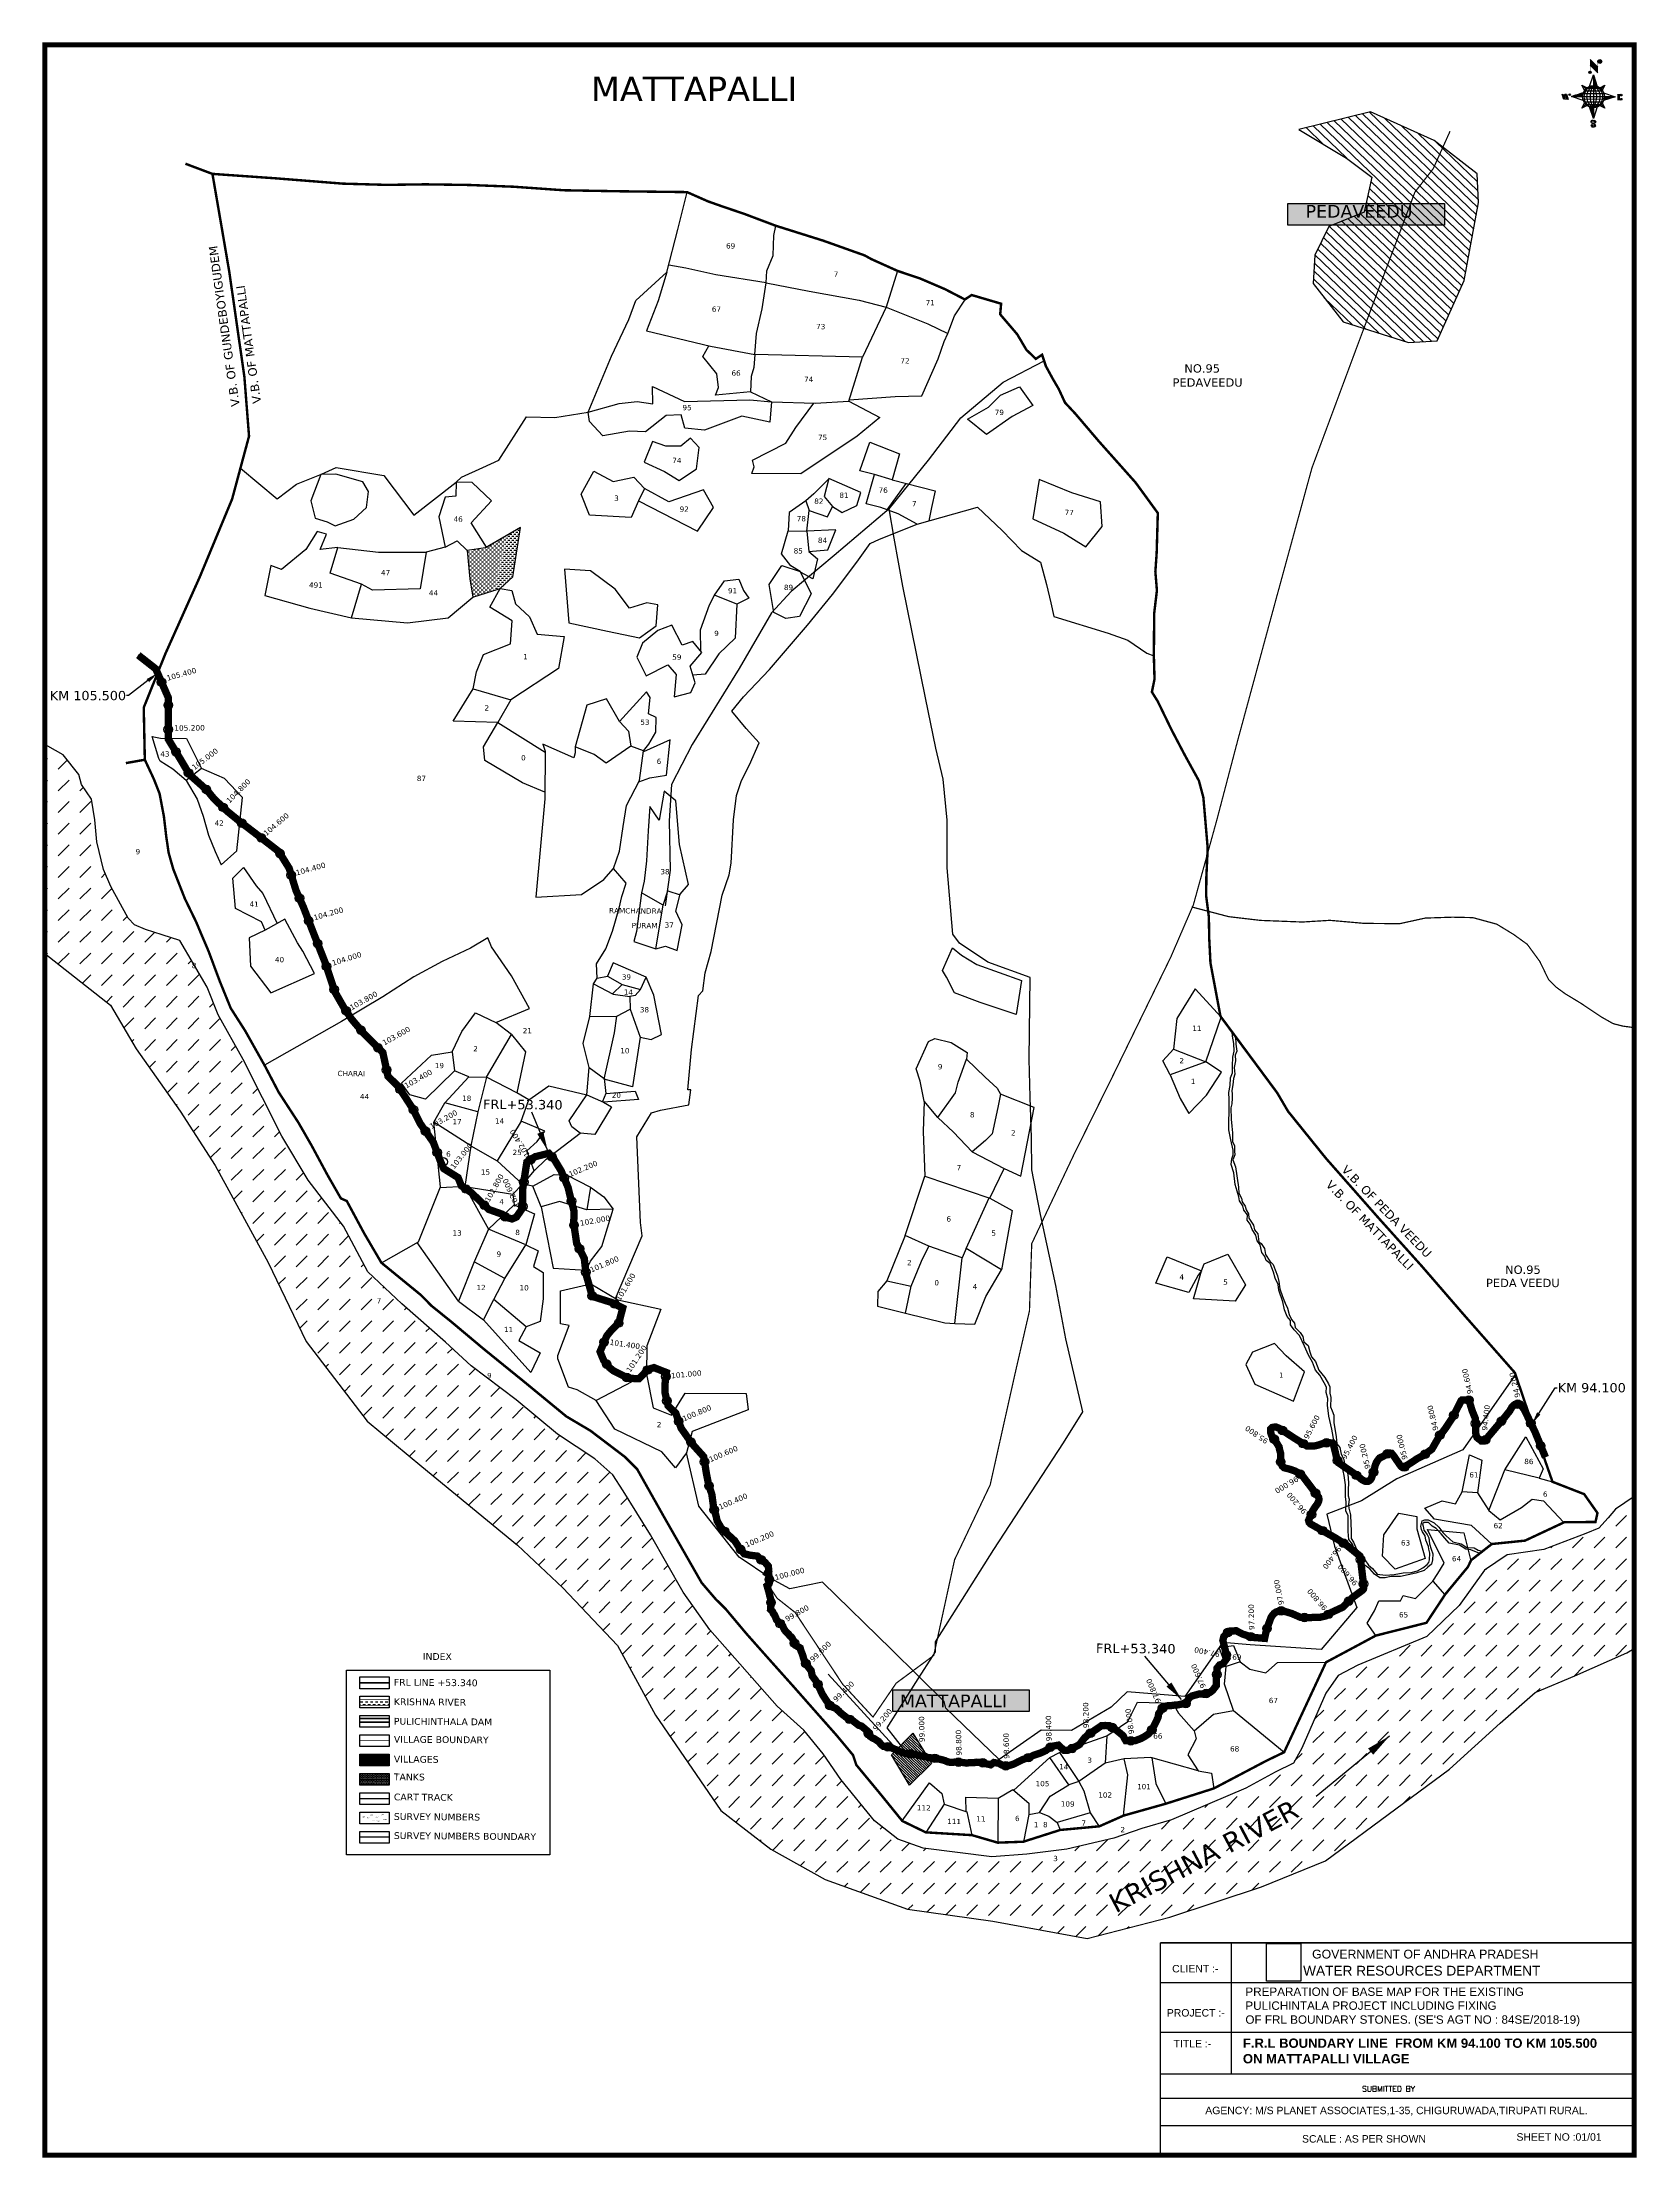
# Model space of a CAD drawing. Header units: inches. Extents: x 370282 to 376797, y 1844648 to 1853292.
import ezdxf
from ezdxf import colors
from ezdxf.entities.mleader import LeaderData, LeaderLine
from ezdxf.math import Vec2, Vec3

# ---------------------------------------------------------------- set-up
doc = ezdxf.new("R2010")
doc.units = ezdxf.units.IN
doc.header["$MEASUREMENT"] = 0
doc.header["$PDMODE"] = 32
doc.header["$PDSIZE"] = 35
for name, color, linetype in [('BND', 6, 'Continuous'), ('bord', 1, 'Continuous'), ('FRL', 3, 'Continuous'), ('NALA', 4, 'Continuous'), ('points', 161, 'Continuous'), ('ROAD', 1, 'Continuous'), ('ROADS', 50, 'Continuous'), ('SY.AREA', 7, 'Continuous'), ('TABLE', 7, 'Continuous'), ('TEXT', 7, 'Continuous'), ('VILLAGE AREA', 1, 'Continuous'), ('WATER', 4, 'Continuous')]:
    doc.layers.add(name, color=color, linetype=linetype)
doc.styles.add('I', font='romans.shx', dxfattribs={"width": 0.9, "height": 3})
doc.styles.add('LE', font='arial.ttf', dxfattribs={"height": 3})
doc.styles.get("Standard").update_dxf_attribs({"font": 'verdana.ttf'})
doc.linetypes.add('FENCELINE2', pattern='A,0.25,-0.1,[132,ltypeshp.shx,S=0.1,R=0,X=-0.1,Y=0],-0.1,1', length=1.45)
doc.dimstyles.get("Standard").update_dxf_attribs({"dimtxt": 0.18, "dimasz": 0.18, "dimexe": 0.18, "dimexo": 0.0625, "dimgap": 0.09, "dimtad": 0, "dimtih": 1, "dimtoh": 1, "dimdec": 4, "dimzin": 0, "dimdsep": 46, "dimtxsty": 'Standard', "dimcen": 0.09, "dimadec": 0, "dimazin": 0, "dimtfac": 1, "dimtdec": 4, "dimtofl": 0, "dimtmove": 0, "dimatfit": 3, "dimfxl": 1, "dimtolj": 1, "dimtzin": 0, "dimarcsym": 0})
picture_1 = doc.add_image_def('image1.png', size_in_pixel=(5098, 5519))
pattern_1 = [(267.297113149, (-8720374.938, 50637915.138), (10.5367255337, -0.497431438), [])]
pattern_2 = [(357.297113149, (-8720374.938, 50637915.138), (0.497431438, 10.5367255337), [])]

# ---------------------------------------------------------------- blocks, each defined once
blk = doc.blocks.new('*X23')
at = {"color": 0, "linetype": 'Continuous'}
for p, q in [((6321.6, 240.5), (6322.3, 241.2)), ((6321.6, 240.3), (6322.3, 241)), ((6321.6, 240.1), (6322.3, 240.8)), ((6321.6, 239.9), (6322.4, 240.7)), ((6321.6, 239.8), (6322.4, 240.6)), ((6321.6, 239.6), (6322.5, 240.5)), ((6321.6, 239.4), (6322.5, 240.3)), ((6321.6, 239.2), (6322.6, 240.2)), ((6321.7, 239.1), (6322.6, 240.1)), ((6321.8, 240.8), (6322.4, 241.4)), ((6321.8, 239), (6322.7, 240)), ((6321.8, 239), (6322.8, 239.9)), ((6321.9, 238.9), (6322.9, 239.8)), ((6322, 238.8), (6323, 239.7)), ((6322.1, 241.3), (6322.4, 241.6)), ((6322.1, 238.7), (6323.1, 239.6)), ((6322.2, 238.6), (6323.1, 239.6)), ((6322.3, 238.5), (6323.2, 239.5)), ((6322.4, 238.5), (6323.3, 239.4)), ((6322.5, 238.4), (6323.4, 239.3)), ((6322.7, 238.4), (6323.6, 239.3)), ((6322.8, 238.3), (6323.7, 239.2)), ((6322.9, 238.3), (6323.8, 239.1)), ((6323.1, 238.2), (6323.9, 239.1)), ((6323.2, 238.2), (6324, 239)), ((6323.3, 238.2), (6324.2, 239)), ((6323.5, 238.1), (6324.3, 238.9)), ((6323.7, 238.1), (6324.4, 238.9)), ((6323.8, 238.1), (6324.6, 238.8)), ((6324.1, 238.2), (6324.7, 238.8)), ((6324.3, 238.3), (6324.9, 238.8)), ((6324.6, 238.3), (6325.1, 238.8)), ((6324.8, 238.4), (6325.2, 238.8)), ((6325.1, 238.5), (6325.4, 238.8)), ((6325.4, 238.6), (6325.6, 238.8))]:
    blk.add_line(p, q, dxfattribs=at)
blk = doc.blocks.new('*X22')
at = {"color": 0, "linetype": 'Continuous'}
for p, q in [((6324.4, 240.3), (6324.5, 240.4)), ((6324.6, 240.3), (6324.8, 240.5)), ((6324.7, 240.2), (6325, 240.5)), ((6324.8, 240.2), (6325.2, 240.6)), ((6325, 240.1), (6325.5, 240.6)), ((6325.1, 240.1), (6325.6, 240.6)), ((6325.2, 240), (6325.8, 240.6)), ((6325.3, 240), (6326, 240.6)), ((6325.4, 239.9), (6326.1, 240.6)), ((6325.5, 239.8), (6326.2, 240.5)), ((6325.6, 239.8), (6326.3, 240.5)), ((6325.7, 239.7), (6326.5, 240.4)), ((6325.9, 239.6), (6326.6, 240.3)), ((6326, 239.5), (6326.7, 240.3)), ((6326, 239.4), (6326.8, 240.2)), ((6326.1, 239.3), (6327, 240.2)), ((6326.2, 239.3), (6327.1, 240.1)), ((6326.3, 239.2), (6327.1, 240)), ((6326.4, 239.1), (6327.2, 239.9)), ((6326.5, 239), (6327.3, 239.8)), ((6326.5, 238.9), (6327.4, 239.7)), ((6326.6, 238.8), (6327.5, 239.6)), ((6326.7, 238.7), (6327.5, 239.5)), ((6326.8, 238.6), (6327.6, 239.4)), ((6326.8, 238.5), (6327.7, 239.3)), ((6326.8, 236.5), (6327.4, 237)), ((6326.9, 238.3), (6327.8, 239.2)), ((6326.9, 238.2), (6327.9, 239.1)), ((6326.9, 236.8), (6327.6, 237.4)), ((6327, 238.1), (6327.8, 239)), ((6327, 237.9), (6327.8, 238.8)), ((6327, 237.8), (6327.8, 238.6)), ((6327, 237.6), (6327.8, 238.4)), ((6327, 237.4), (6327.8, 238.2)), ((6327, 237.3), (6327.8, 238)), ((6327, 237.1), (6327.8, 237.9))]:
    blk.add_line(p, q, dxfattribs=at)
blk = doc.blocks.new('H')
at = {"layer": 'bord', "extrusion": (0.000427885, 0.004792, 0.999988)}
h = blk.add_hatch(dxfattribs=at)
h.set_pattern_fill('LINE', color=8, scale=84.387686, angle=-2.7029, style=0)
h.set_pattern_definition(pattern_2)
h.paths.add_polyline_path([(-492, 786, -0.090992), (-448, 775), (-486, 912)])
h = blk.add_hatch(dxfattribs=at)
h.set_pattern_fill('LINE', color=8, scale=84.387686, angle=-92.7029, style=0)
h.set_pattern_definition(pattern_1)
h.paths.add_polyline_path([(-625, 665, -0.090992), (-615, 710), (-751, 671)])
h = blk.add_hatch(dxfattribs=at)
h.set_pattern_fill('LINE', color=8, scale=84.387686, angle=-2.7029, style=0)
h.set_pattern_definition(pattern_2)
h.paths.add_polyline_path([(-504, 533, -0.090992), (-549, 543), (-510, 406)])
h = blk.add_hatch(dxfattribs=at)
h.set_pattern_fill('LINE', color=8, scale=84.387686, angle=-92.7029, style=0)
h.set_pattern_definition(pattern_1)
h.paths.add_polyline_path([(-246, 647), (-372, 653, -0.090992), (-382, 609)])
for p, q in [((-519, 1020, -1217), (-435, 927, -1216)), ((-516, 1087, -1217), (-432, 994, -1217)), ((-627, 794, -1216), (-567, 760, -1216)), ((-627, 794, -1216), (-584, 747, -1215)), ((-599, 731, -1215), (-627, 794, -1216)), ((-538, 774, -1216), (-487, 906, -1216)), ((-487, 906, -1216), (-493, 780, -1216)), ((-487, 906, -1216), (-448, 769, -1216)), ((-421, 753, -1216), (-359, 781, -1216)), ((-359, 781, -1216), (-405, 739, -1216)), ((-359, 781, -1216), (-392, 721, -1215)), ((-865, 701, -1215), (-847, 638, -1215)), ((-847, 700, -1215), (-829, 637, -1215)), ((-829, 699, -1215), (-811, 636, -1215)), ((-829, 699, -1215), (-811, 698, -1215)), ((-811, 698, -1215), (-794, 635, -1215)), ((-752, 665, -1215), (-615, 704, -1215)), ((-752, 665, -1215), (-625, 659, -1215)), ((-619, 614, -1215), (-752, 665, -1215)), ((-639, 526, -1214), (-606, 585, -1215)), ((-639, 526, -1214), (-593, 568, -1215)), ((-577, 553, -1215), (-639, 526, -1214)), ((-511, 400, -1214), (-549, 537, -1214)), ((-460, 533, -1215), (-511, 400, -1214)), ((-505, 527, -1214), (-511, 400, -1214)), ((-371, 513, -1214), (-431, 546, -1215)), ((-371, 513, -1214), (-414, 560, -1215)), ((-399, 576, -1215), (-371, 513, -1214)), ((-246, 641, -1215), (-383, 603, -1215)), ((-379, 693, -1215), (-246, 641, -1215)), ((-373, 647, -1215), (-246, 641, -1215)), ((-213, 669, -1215), (-217, 601, -1215)), ((-197, 600, -1215), (-194, 668, -1215))]:
    blk.add_line(p, q, dxfattribs=at)
at = {"layer": 'bord', "color": 8, "linetype": 'ByBlock', "extrusion": (0.000427885, 0.004792, 0.999988)}
for p, q in [((-411, 744, -1216), (-578, 752, -1216)), ((-493, 780, -1216), (-505, 527, -1214)), ((-373, 647, -1215), (-625, 659, -1215)), ((-378, 616, -1215), (-623, 628, -1215)), ((-375, 679, -1215), (-620, 691, -1215)), ((-392, 585, -1215), (-611, 595, -1215)), ((-386, 711, -1215), (-605, 722, -1215)), ((-420, 555, -1215), (-587, 562, -1215))]:
    blk.add_line(p, q, dxfattribs=at)
at = {"layer": 'bord', "extrusion": (0.000427885, 0.004792, 0.999988), "elevation": -1212}
for points, const_width in [([(-522, 960), (-516, 1093)], 1.61), ([(-434, 933), (-428, 1066)], 1.61), ([(-870, 707), (-846, 706)], 0.642), ([(-829, 643), (-855, 644)], 0.642), ([(-829, 643), (-821, 678)], 0.642), ([(-811, 642), (-784, 641)], 0.642), ([(-793, 641), (-782, 694)], 0.642), ([(-177, 605), (-226, 607)], 0.706), ([(-223, 676), (-174, 673)], 0.706), ([(-195, 645), (-185, 644)], 0.706)]:
    blk.add_lwpolyline(points, dxfattribs=dict(at, const_width=const_width))
for points, const_width in [([(-414, 1073, 1), (-398, 1058, 1)], 22.3), ([(-530, 950, 1), (-520, 939, 1)], 14.8), ([(-776, 697, 1), (-769, 690, 1)], 8.9), ([(-180, 618, 1), (-173, 611, 1)], 9.79), ([(-178, 667, 1), (-171, 660, 1)], 9.79), ([(-525, 322, 1), (-533, 329, 1)], 11.1), ([(-490, 362, 1), (-498, 369, 1)], 11.1)]:
    blk.add_lwpolyline(points, format="xyb", close=True, dxfattribs=dict(at, const_width=const_width))
for points in [[(-537, 317), (-531, 310), (-520, 307), (-505, 307), (-494, 310), (-486, 318), (-487, 326), (-491, 333), (-494, 336), (-503, 341), (-522, 347), (-530, 352), (-534, 355), (-537, 363), (-537, 373), (-530, 381), (-520, 384), (-504, 384), (-493, 380), (-487, 373)], [(-522, 348), (-526, 354), (-528, 361), (-528, 371), (-526, 375), (-521, 381), (-515, 384)], [(-505, 307), (-499, 312), (-497, 319), (-497, 327), (-501, 335), (-509, 343)]]:
    blk.add_lwpolyline(points, dxfattribs=at)
at = {"layer": 'bord', "extrusion": (0.000427885, 0.004792, 0.999988)}
for centre, radius in [((-406, 1065, -1212), 22.3), ((-498, 659, -1212), 127), ((-525, 944, -1212), 14.8), ((-773, 694, -1212), 8.9), ((-177, 615, -1212), 9.79), ((-174, 663, -1212), 9.79), ((-529, 325, -1212), 11.1), ((-494, 365, -1212), 11.1)]:
    blk.add_circle(centre, radius, dxfattribs=at)
at = {"layer": 'bord', "color": 8, "linetype": 'ByBlock', "extrusion": (0.000427885, 0.004792, 0.999988)}
for centre, radius, start, end in [((-482, 658, -1212), 128, 94.9254, 259.6691), ((-437, 656, -1212), 141, 113.2864, 241.308), ((-316, 651, -1212), 222, 142.5892, 212.0053), ((-560, 662, -1212), 141, 293.2864, 61.308), ((-681, 668, -1212), 222, 322.5892, 32.0053), ((-515, 660, -1212), 128, 274.9254, 79.6691)]:
    blk.add_arc(centre, radius, start, end, dxfattribs=at)
at = {"layer": 'bord', "extrusion": (0.000427885, 0.004792, 0.999988)}
for points in [[(-516, 1093, -1212), (-431, 1000, -1212), (-519, 1026, -1212), (-434, 933, -1212)], [(-864, 707, -1212), (-846, 706, -1212), (-846, 644, -1212), (-829, 643, -1212)], [(-829, 705, -1212), (-811, 704, -1212), (-811, 642, -1212), (-793, 641, -1212)], [(-193, 674, -1212), (-197, 606, -1212), (-213, 675, -1212), (-216, 607, -1212)]]:
    blk.add_solid(points, dxfattribs=at)
at = {"layer": 'bord', "extrusion": (0.000427885, 0.004792, 0.999988), "xscale": 7.977342409717546, "yscale": 7.977342408231451, "zscale": 7.977342408476333, "rotation": 138.0840426661453}
for name, p in [('*X22', (38301, -31929, -1212)), ('*X23', (38314, -31951, -1212))]:
    blk.add_blockref(name, p, dxfattribs=at)

msp = doc.modelspace()

# ---------------------------------------------------------------- hatches: boundary and pattern name
h = msp.add_hatch(color=2)
h.dxf.hatch_style = 1
h.paths.add_polyline_path([(375371.1, 1852633.2), (376010.9, 1852633.2), (376010.9, 1852544.2), (375371.1, 1852544.2)])
h = msp.add_hatch()
h.set_pattern_fill('DASH', color=4, scale=500, angle=45)
h.paths.add_polyline_path([(375938.7, 1846776.9), (375657.1, 1846659.9), (375577, 1846618.8), (375526.7, 1846545.7), (375428.1, 1846321.7), (375393.9, 1846260.6), (375319.8, 1846223.6), (375200.2, 1846158.1), (374896.2, 1846028.1), (374775.1, 1845992.5), (374659.8, 1845954.1), (374468.6, 1845908.4), (374304.7, 1845888.5), (374162.3, 1845877.1), (373881.3, 1845912.8), (373777.3, 1845949.8), (373681.8, 1846023.8), (373544.8, 1846193.8), (373472.2, 1846297.7), (373393.8, 1846394.5), (373284.1, 1846492.6), (373009.7, 1846804.4), (372901.1, 1846958.2), (372766.8, 1847192.8), (372656.1, 1847372.7), (372613, 1847438), (372539.3, 1847503.3), (372387.6, 1847604.7), (372217.7, 1847744.1), (372034, 1847883.4), (371929.6, 1847980.7), (371750.7, 1848137.3), (371612.5, 1848267.1), (371512.8, 1848453.8), (371367.9, 1848642.4), (371260.3, 1848822.2), (371103.4, 1849135.3), (371000.9, 1849318.3), (370955.1, 1849431.6), (370843.9, 1849621.1), (370772, 1849645), (370704.4, 1849666.8), (370658.6, 1849686.4), (370632.4, 1849712.6), (370562.3, 1849842.3), (370531.8, 1849912), (370505.6, 1850025.2), (370496.9, 1850114.5), (370483.8, 1850199.5), (370442.8, 1850258.8), (370432, 1850300.4), (370367.5, 1850381), (370304.3, 1850415.9), (370292.2, 1850419.2), (370292.2, 1849568.1), (370560.5, 1849358.1), (370665.9, 1849178.5), (370845.7, 1848924.6), (370988.3, 1848701.7), (371205.3, 1848305.3), (371360.3, 1847983.3), (371609.4, 1847658), (371832.6, 1847472.2), (372223.2, 1847150.2), (372409.2, 1846976.8), (372632.4, 1846741.4), (372787.4, 1846456.6), (373054, 1846066.4), (373259, 1845909.1), (373481, 1845784.8), (373817.6, 1845663), (374166.3, 1845614.3), (374552, 1845543.3), (374889.1, 1845630.5), (375263.7, 1845755.2), (375525.8, 1845861.2), (375813, 1846073.2), (376031.5, 1846235.4), (376238.7, 1846424), (376382.2, 1846548.7), (376544.5, 1846617.3), (376756.8, 1846710.8), (376786.7, 1846727.9), (376786.7, 1847350.2), (376710, 1847298.5), (376680.3, 1847261.9), (376641.4, 1847220.8), (376588.8, 1847198), (376416.8, 1847133.7), (376268.2, 1847110.9), (376174.4, 1847049.2), (376071.3, 1846904.8)])
h.paths.add_polyline_path([(374659.9, 1845615.6), (375490.4, 1846054.1), (375432.4, 1846164), (374601.8, 1845725.6)], flags=24)
h.paths.add_polyline_path([(374407.1, 1845853.7), (374437.1, 1845853.5), (374437.3, 1845887.1), (374407.4, 1845887.3)], flags=24)
h.paths.add_polyline_path([(371642.8, 1848133.3), (371672.4, 1848133), (371672.6, 1848165.3), (371643.1, 1848165.5)], flags=24)
h.paths.add_polyline_path([(370887.1, 1849502.7), (370917.1, 1849502.5), (370917.4, 1849536.2), (370887.4, 1849536.4)], flags=24)
h = msp.add_hatch(color=2)
h.dxf.hatch_style = 1
h.paths.add_polyline_path([(373756.9, 1846559.8), (374314.8, 1846559.8), (374314.8, 1846470.9), (373756.9, 1846470.9)])
h = msp.add_hatch()
h.set_pattern_fill('DASH', color=4, scale=80.853374)
h.set_pattern_definition([(0, (322140.389, 1598290.023), (10.10667175, 10.10667175), [10.10667175, -10.10667175])])
h.paths.add_polyline_path([(371579.4, 1846519.8), (371579.4, 1846496.9), (371699.1, 1846496.9), (371699.1, 1846519.8)])
h = msp.add_hatch()
h.set_pattern_fill('DASH', color=4, scale=26.951125)
h.set_pattern_definition([(0, (322140.389, 1598290.0228), (3.36889058, 3.36889058), [3.36889058, -3.36889058])])
h.paths.add_polyline_path([(371579.4, 1846217.9), (371579.4, 1846169.9), (371699.1, 1846169.9), (371699.1, 1846217.9)])
at = {"layer": 'VILLAGE AREA'}
h = msp.add_hatch(dxfattribs=at)
h.set_pattern_fill('ANSI31', color=256, scale=200, angle=91.19042, style=0)
h.set_pattern_definition([(136.1904153, (-1261.154, -420.075), (-17.3065976, -18.0411108), [])])
h.paths.add_polyline_path([(375708.6, 1853007.6), (375416, 1852936.1), (375611.1, 1852819.2), (375715.1, 1852741.3), (375682.6, 1852598.3), (375539.5, 1852539.9), (375481, 1852422.9), (375474.5, 1852306), (375598.1, 1852150.1), (375864.7, 1852065.6), (375981.8, 1852072.1), (376092.4, 1852319), (376150.9, 1852637.3), (376144.4, 1852754.2), (375968.8, 1852890.7)])
h = msp.add_hatch(dxfattribs=at)
h.set_pattern_fill('ANSI31', color=256, scale=60, angle=91.1904153, style=0)
h.paths.add_polyline_path([(373752.6, 1846294.1), (373839.4, 1846382.4), (373915.5, 1846258.7), (373825.8, 1846170.5)])
at = {"layer": 'VILLAGE AREA', "linetype": 'ByBlock'}
h = msp.add_hatch(dxfattribs=at)
h.set_pattern_fill('ANSI31', color=256, scale=23.918281, angle=68.54643)
h.set_pattern_definition([(113.5464313, (284161.5227, 1405923.6446), (-2.740845584, -1.194395563), [])])
h.paths.add_polyline_path([(371699.1, 1846248.8), (371699.1, 1846296.8), (371579.4, 1846296.8), (371579.4, 1846248.8)])
at = {"layer": 'WATER'}
h = msp.add_hatch(dxfattribs=at)
h.set_pattern_fill('DASH', color=256, scale=2.578853, angle=-0.46189, style=0)
h.set_pattern_definition([(359.53811, (369957.761, 1844275.352), (8.253598, 8.121587), [8.187859, -8.187859])])
h.paths.add_polyline_path([(372236.4, 1851309.4), (372092.7, 1851226.7), (372017.9, 1851215.5), (372028.7, 1851100.1), (372041.3, 1851025.3), (372153.3, 1851059.5), (372204.6, 1851107.9)])

# ---------------------------------------------------------------- linework, layer by layer
for points, const_width in [([(370292.2, 1853282.1), (376786.7, 1853282.1), (376786.7, 1844657.7), (370292.2, 1844657.7)], 20), ([(376786.7, 1853282.1), (376438.7, 1853282.1), (376438.7, 1852903.9), (376786.7, 1852903.9)], 0.285)]:
    msp.add_lwpolyline(points, close=True, dxfattribs=dict(const_width=const_width))
at = {"color": 2}
for points in [[(375371.1, 1852633.2), (376010.9, 1852633.2), (376010.9, 1852544.2), (375371.1, 1852544.2)], [(373756.9, 1846559.8), (374314.8, 1846559.8), (374314.8, 1846470.9), (373756.9, 1846470.9)]]:
    msp.add_lwpolyline(points, close=True, dxfattribs=at)
at = {"color": 4}
for points in [[(376786.7, 1847350.2), (376710, 1847298.5), (376680.3, 1847261.9), (376641.4, 1847220.8), (376588.8, 1847198), (376416.8, 1847133.7), (376268.2, 1847110.9), (376174.4, 1847049.2), (376071.3, 1846904.8), (375938.7, 1846776.9), (375657.1, 1846659.9), (375577, 1846618.8), (375526.7, 1846545.7), (375428.1, 1846321.7), (375393.9, 1846260.6), (375319.8, 1846223.6), (375200.2, 1846158.1), (374896.2, 1846028.1), (374775.1, 1845992.5), (374659.8, 1845954.1), (374468.6, 1845908.4), (374304.7, 1845888.5), (374162.3, 1845877.1), (373881.3, 1845912.8), (373777.3, 1845949.8), (373681.8, 1846023.8), (373544.8, 1846193.8), (373472.2, 1846297.7), (373393.8, 1846394.5), (373284.1, 1846492.6), (373009.7, 1846804.4), (372901.1, 1846958.2), (372766.8, 1847192.8), (372656.1, 1847372.7), (372613, 1847438), (372539.3, 1847503.3), (372387.6, 1847604.7), (372217.7, 1847744.1), (372034, 1847883.4), (371929.6, 1847980.7), (371750.7, 1848137.3), (371612.5, 1848267.1), (371512.8, 1848453.8), (371367.9, 1848642.4), (371260.3, 1848822.2), (371103.4, 1849135.3), (371000.9, 1849318.3), (370955.1, 1849431.6), (370843.9, 1849621.1), (370772, 1849645), (370704.4, 1849666.8), (370658.6, 1849686.4), (370632.4, 1849712.6), (370562.3, 1849842.3), (370531.8, 1849912), (370505.6, 1850025.2), (370496.9, 1850114.5), (370483.8, 1850199.5), (370442.8, 1850258.8), (370432, 1850300.4), (370367.5, 1850381), (370304.3, 1850415.9), (370292.2, 1850419.2)], [(370292.2, 1849568.1), (370560.5, 1849358.1), (370665.9, 1849178.5), (370845.7, 1848924.6), (370988.3, 1848701.7), (371205.3, 1848305.3), (371360.3, 1847983.3), (371609.4, 1847658), (371832.6, 1847472.2), (372223.2, 1847150.2), (372409.2, 1846976.8), (372632.4, 1846741.4), (372787.4, 1846456.6), (373054, 1846066.4), (373259, 1845909.1), (373481, 1845784.8), (373817.6, 1845663), (374166.3, 1845614.3), (374552, 1845543.3), (374889.1, 1845630.5), (375263.7, 1845755.2), (375525.8, 1845861.2), (375813, 1846073.2), (376031.5, 1846235.4), (376238.7, 1846424), (376382.2, 1846548.7), (376544.5, 1846617.3), (376756.8, 1846710.8), (376786.7, 1846727.9)]]:
    msp.add_lwpolyline(points, dxfattribs=at)
at = {"color": 0}
for points in [[(371524.5, 1846639.4), (372355.7, 1846639.4), (372355.7, 1845885.1), (371524.5, 1845885.1)], [(371579.4, 1846612.3), (371699.1, 1846612.3), (371699.1, 1846564.3), (371579.4, 1846564.3)], [(371579.4, 1846533.4), (371699.1, 1846533.4), (371699.1, 1846485.5), (371579.4, 1846485.5)], [(371579.4, 1846454.6), (371699.1, 1846454.6), (371699.1, 1846406.6), (371579.4, 1846406.6)], [(371579.4, 1846375.7), (371699.1, 1846375.7), (371699.1, 1846327.7), (371579.4, 1846327.7)], [(371579.4, 1846296.8), (371699.1, 1846296.8), (371699.1, 1846248.8), (371579.4, 1846248.8)], [(371579.4, 1846217.9), (371699.1, 1846217.9), (371699.1, 1846169.9), (371579.4, 1846169.9)], [(371579.4, 1846139), (371699.1, 1846139), (371699.1, 1846091.1), (371579.4, 1846091.1)], [(371579.4, 1846060.2), (371699.1, 1846060.2), (371699.1, 1846012.2), (371579.4, 1846012.2)], [(371579.4, 1845981.3), (371699.1, 1845981.3), (371699.1, 1845933.3), (371579.4, 1845933.3)]]:
    msp.add_lwpolyline(points, close=True, dxfattribs=at)
at = {"color": 0, "linetype": 'FENCELINE2', "ltscale": 80, "const_width": 7.18}
for points in [[(371699.1, 1846442.6), (371579.4, 1846442.6)], [(371699.1, 1846427.1), (371579.4, 1846427.1)]]:
    msp.add_lwpolyline(points, dxfattribs=at)
at = {"color": 4, "const_width": 2.7}
for points in [[(371699.1, 1846519.8), (371579.4, 1846519.8)], [(371699.1, 1846496.9), (371579.4, 1846496.9)]]:
    msp.add_lwpolyline(points, dxfattribs=at)
msp.add_lwpolyline([(374851.7, 1845525.9), (376786.7, 1845525.9), (376786.7, 1844657.7), (374851.7, 1844657.7)], close=True)
at = {"layer": 'BND', "lineweight": 30}
for points, const_width in [([(370623.6, 1850346.6), (370623.6, 1850346.6), (370701, 1850360.4), (370696.6, 1850573.5), (370784.6, 1850792.6), (370925.4, 1851107), (371057.7, 1851425.6), (371126.8, 1851682.5), (371107.8, 1851925.2), (371046.4, 1852352.4), (371016.6, 1852526.7), (370977.3, 1852754.4), (370866.9, 1852795.9)], 10), ([(370701, 1850360.4), (370737.7, 1850281.8), (370761.3, 1850221.9), (370778.9, 1850128.9), (370788.6, 1850046.2), (370798.4, 1849979.6), (370817.4, 1849912.9), (370864.8, 1849792.3), (370911.1, 1849696.8), (370931.4, 1849648.4), (370961.8, 1849577.1), (371006.8, 1849456.3), (371052.1, 1849344.9), (371111.1, 1849252.6), (371192.6, 1849107.4), (371248, 1849001.5), (371328.7, 1848877.4), (371383, 1848782.9), (371447.5, 1848663.1), (371502.1, 1848567.8), (371526.1, 1848557.3), (371597.4, 1848424.8), (371667.6, 1848304.9), (371828.7, 1848173.2), (371873.1, 1848128.1), (371948.4, 1848067.8), (372086.4, 1847952), (372250.7, 1847818.8), (372423.5, 1847676.7), (372521.8, 1847618.5), (372662.1, 1847511.9), (372712.2, 1847462.1), (372828.1, 1847256.2), (372976.4, 1846996.9), (373032.6, 1846931.3), (373073.6, 1846890.8), (373160, 1846788), (373253.3, 1846682.9), (373353.5, 1846570.8), (373450.2, 1846461.1), (373526.7, 1846374.7), (373594.9, 1846292.7), (373608.4, 1846252.4), (373705, 1846135.8), (373795.9, 1846023.8), (373892, 1845977.2), (374080.7, 1845965.8), (374186.1, 1845935.1), (374290.6, 1845938.9), (374441.4, 1845987), (374601.1, 1846001.8), (374700.2, 1846045.7), (374872.3, 1846094.1), (375069.1, 1846156.7), (375283.6, 1846269.7), (375356.2, 1846304.7), (375527.3, 1846672.2), (375659.3, 1846742.8), (375730.7, 1846781.2), (375937.8, 1846833.5), (376014.5, 1846949.9), (376106.5, 1847061.1), (376120.5, 1847089.6), (376204.8, 1847155.5), (376340.4, 1847169.3), (376501.7, 1847244.8), (376628.3, 1847245.4), (376636.6, 1847282.1), (376582.1, 1847359.3), (376452.8, 1847409.7), (376369.6, 1847647.3), (376299, 1847855.5), (376087.1, 1848096.3), (375919.6, 1848289.9), (375742.1, 1848487.5), (375526.7, 1848732), (375372.2, 1848923.6), (375327.8, 1848999.3), (375096.1, 1849312), (375055.2, 1849529.9), (375050.2, 1849628.6), (375048.6, 1849718.1), (375037.7, 1849803.9), (375038.4, 1849880.8), (375043.9, 1849998.9), (375031.3, 1850146.9), (375026.1, 1850206.6), (375008.1, 1850274.3), (374950.4, 1850379.2), (374896.1, 1850482.8), (374839.7, 1850599.1), (374815.9, 1850637.2), (374826.6, 1850689.9), (374823.9, 1850784.9), (374825.3, 1850959.2), (374836.4, 1851052), (374830.1, 1851128.9), (374835.4, 1851205.7), (374840.1, 1851368.4), (374749.3, 1851493), (374599.1, 1851661.7), (374503, 1851774.5), (374460.9, 1851819.6), (374434.9, 1851876), (374411.2, 1851916.4), (374382.9, 1851968.2), (374367.2, 1852015.4), (374341.8, 1851998.4), (374303.1, 1852035.4), (374265.7, 1852098.8), (374196, 1852180.4), (374199.8, 1852224), (374079.5, 1852259.4), (374051.8, 1852241.3), (373970.7, 1852283.2), (373870, 1852326.4), (373776.1, 1852358.2), (373669.7, 1852406.1), (373642.3, 1852421.2), (373473.4, 1852481.4), (373278.7, 1852542.6), (373148.2, 1852591.8), (373064.6, 1852620), (373001.7, 1852642.3), (372916.4, 1852680), (372636.3, 1852683.4), (372412.5, 1852687.5), (372208.6, 1852701.9), (372026.1, 1852709.1), (371847, 1852711.7), (371689.7, 1852709.5), (371510.9, 1852714.5), (371235.5, 1852736.3), (370977.3, 1852754.4)], 10), ([(371699.1, 1846351.7), (371579.4, 1846351.7)], 2.39)]:
    msp.add_lwpolyline(points, dxfattribs=dict(at, const_width=const_width))
at = {"layer": 'FRL', "color": 84}
for points, const_width in [([(370674.3, 1850787.8), (370745.6, 1850731.7), (370797, 1850614), (370796.7, 1850444.8), (370848.3, 1850359.2), (370883.4, 1850299.8), (370953, 1850238), (370984.6, 1850200), (371036.3, 1850151), (371089.1, 1850108), (371165.3, 1850049.7), (371248, 1849985.6), (371290.8, 1849917), (371318.9, 1849825.6), (371348.9, 1849758.4), (371385, 1849665.2), (371436.8, 1849534.1), (371478, 1849411), (371513.7, 1849348.7), (371546.8, 1849299.1), (371592.9, 1849245), (371673.7, 1849163.2), (371694.4, 1849067.3), (371736.8, 1849025.2), (371796.4, 1848933.4), (371825.5, 1848874.6), (371880, 1848796.8), (371907.6, 1848722.7), (371922.2, 1848689.6), (371980.8, 1848653), (371994.6, 1848618.9), (372035, 1848591.4), (372082.4, 1848545.5), (372106.5, 1848522.7), (372162.3, 1848502.8), (372175.4, 1848491), (372201.5, 1848483.8), (372219.2, 1848491.5), (372245.2, 1848529), (372244.5, 1848602.5), (372262, 1848716.2), (372295.9, 1848738.2), (372352, 1848752.2), (372374.1, 1848726.6), (372402, 1848680.6), (372430.3, 1848612.8), (372443.5, 1848558.3), (372454.4, 1848517.1), (372453.7, 1848464.7), (372465.5, 1848384), (372496.6, 1848323), (372504, 1848257.1), (372529.4, 1848167.4), (372609, 1848142.3), (372653.6, 1848119.9), (372638.2, 1848059.6), (372605.2, 1848026.4), (372588.5, 1848006), (372561.2, 1847941.7), (372575.5, 1847906.2), (372599.1, 1847876.7), (372615.5, 1847863.6), (372677.3, 1847832.5), (372719.8, 1847831.1), (372757.3, 1847869), (372781.2, 1847876.4), (372832.2, 1847856.2), (372826, 1847805.3), (372826.6, 1847773.5), (372839, 1847720.6), (372870.5, 1847689.9), (372892.2, 1847629), (372936.2, 1847566.3), (372984.5, 1847512.4), (372996.4, 1847439.5), (373005.1, 1847395.9), (373017.8, 1847359.2), (373022.5, 1847323.8), (373025.9, 1847298.9), (373034.1, 1847274.5), (373039.5, 1847249.7), (373055.8, 1847221.3), (373081, 1847196.1), (373111.6, 1847168.4), (373127.5, 1847143.5), (373149.7, 1847115.5), (373173.3, 1847109.9), (373204.7, 1847106), (373223.4, 1847086.9), (373234, 1847081.7), (373248.5, 1847065.1), (373249.5, 1847056.3), (373249.6, 1847051.5), (373250.3, 1847045.9), (373246.8, 1847041.4), (373243.7, 1847035.4), (373250.6, 1847030.6), (373251.2, 1847024.4), (373250.8, 1847019.6), (373252.6, 1847010.6), (373253.6, 1847004.5), (373253.3, 1846999.3), (373251.4, 1846992.2), (373243.5, 1846985.4), (373251.1, 1846958.6), (373252.3, 1846953.3), (373253.6, 1846948.1), (373254.7, 1846943.1), (373256, 1846938.5), (373257.8, 1846932), (373258.9, 1846923.5), (373260.1, 1846908.1), (373259.1, 1846902.8), (373258.4, 1846897), (373257.7, 1846887.6), (373262.6, 1846882.6), (373266.4, 1846878.4), (373269.9, 1846869.7), (373273.8, 1846866.1), (373279.4, 1846853), (373281.9, 1846846.1), (373289.4, 1846838.2), (373301.9, 1846825.1), (373307.5, 1846819.9), (373311.3, 1846811.8), (373314.8, 1846804.5), (373323.1, 1846794.7), (373330.9, 1846788), (373334.7, 1846782.1), (373343.7, 1846774.4), (373350, 1846763), (373353.7, 1846758.1), (373355.9, 1846747.2), (373359.3, 1846741.8), (373378.7, 1846730.8), (373381.6, 1846720), (373386.6, 1846707.9), (373390.2, 1846698.2), (373392, 1846689.7), (373397.5, 1846675.3), (373406, 1846660.5), (373414.7, 1846648.9), (373423.6, 1846638.2), (373428, 1846616.5), (373446.4, 1846591.4), (373459.9, 1846562), (373469.4, 1846541.2), (373485.7, 1846516), (373490.6, 1846508.8), (373499, 1846495.7), (373507.5, 1846490.4), (373522.5, 1846484.7), (373528, 1846481.5), (373531.5, 1846476.9), (373537.7, 1846472.4), (373541.3, 1846467.7), (373553.2, 1846457.8), (373568.3, 1846446.3), (373579.1, 1846439.8), (373592.3, 1846434.7), (373618.3, 1846414.5), (373628.7, 1846411.8), (373642.6, 1846400.6), (373656.4, 1846388.3), (373656.7, 1846381.1), (373664.2, 1846369.9), (373673.7, 1846363), (373682, 1846359.6), (373699.8, 1846348), (373705.2, 1846341.6), (373711, 1846334.5), (373719.7, 1846328.2), (373727.4, 1846328.2), (373737.8, 1846327), (373746.8, 1846325.2), (373758, 1846319.9), (373765.1, 1846316.7), (373772.9, 1846313.9), (373780.4, 1846309.8), (373788.5, 1846306.5), (373798.3, 1846302.2), (373809, 1846300.6), (373818, 1846298.9), (373835.1, 1846297.7), (373851, 1846295.3), (373871.4, 1846289.4), (373882.1, 1846289.1), (373889.4, 1846288), (373899.4, 1846283), (373912.7, 1846281.8), (373924, 1846280.5), (373948.5, 1846276), (373961.3, 1846273), (373972.3, 1846269.8), (373981, 1846265.6), (373993.2, 1846262.9), (374018.2, 1846264.9), (374032.7, 1846263.6), (374046.1, 1846262.2), (374059.7, 1846260.1), (374072.3, 1846262.6), (374082.4, 1846262.2), (374090.5, 1846262.3), (374098.9, 1846264), (374105.4, 1846263.7), (374119.7, 1846263.3), (374125.2, 1846261.3), (374141.3, 1846257), (374157.1, 1846253.3), (374170.2, 1846262.5), (374189.7, 1846259.6), (374202.8, 1846252.5), (374223.2, 1846247.5), (374236.5, 1846251.6), (374251.6, 1846256.5), (374269.4, 1846265.6), (374284.1, 1846272.9), (374300.5, 1846279.1), (374317, 1846284.4), (374331, 1846291.5), (374359.8, 1846301.1), (374381.8, 1846311), (374405.5, 1846328.6), (374434.3, 1846333.6), (374455.8, 1846312.9), (374471.2, 1846312.2), (374497, 1846323.6), (374520.3, 1846336.1), (374531.8, 1846351.7), (374541.9, 1846364.4), (374555.6, 1846376.3), (374588, 1846398), (374610.5, 1846413.5), (374625.4, 1846413.9), (374642.4, 1846413), (374657.3, 1846403.7), (374668.6, 1846396.5), (374678.4, 1846388.5), (374689.8, 1846379.3), (374698.9, 1846371.4), (374703, 1846362.1), (374709.4, 1846351.8), (374728.3, 1846351), (374748.4, 1846352.2), (374770.5, 1846360.2), (374784.5, 1846367.7), (374802.8, 1846380), (374816.7, 1846397.4), (374825.8, 1846415.4), (374833.1, 1846429.4), (374841.3, 1846447.8), (374843.6, 1846462.5), (374863.8, 1846490.8), (374884.3, 1846495.4), (374894.5, 1846495.2), (374910.9, 1846497.5), (374920, 1846497.7), (374936.4, 1846501.2), (374954.5, 1846503.6), (374967.9, 1846526.4), (374979.1, 1846534.3), (375011.2, 1846543.2), (375026.5, 1846541.7), (375053.4, 1846549.1), (375064.7, 1846558.1), (375079, 1846577), (375078.6, 1846607.2), (375082.5, 1846630.9), (375081.6, 1846647.5), (375092.7, 1846661.5), (375106.4, 1846666), (375122.9, 1846689.2), (375118.2, 1846711.3), (375105.9, 1846761.4), (375109.8, 1846776.9), (375132, 1846799.4), (375160.2, 1846801.1), (375187.1, 1846787.2), (375206.6, 1846781), (375229.2, 1846773.7), (375276.5, 1846770), (375284.5, 1846806.4), (375302.8, 1846855.5), (375308.5, 1846864.3), (375314.8, 1846871.7), (375324.7, 1846878.4), (375336.7, 1846880.9), (375346.6, 1846882.3), (375356.9, 1846880.5), (375386.7, 1846871.7), (375423.4, 1846855.7), (375450.1, 1846854.3), (375481, 1846855.7), (375503.6, 1846856.2), (375526.3, 1846861.6), (375549.9, 1846876.1), (375596.1, 1846897.4), (375633.7, 1846935.4), (375675.2, 1846965.7), (375677.7, 1846967.9), (375680.6, 1846972.2), (375681.6, 1846976.5), (375679.5, 1846999.2), (375667.9, 1847098.2), (375666, 1847106.6), (375607.2, 1847153.8), (375566.5, 1847179.9), (375463.2, 1847238.1), (375458.5, 1847243.3), (375456.1, 1847252.2), (375461.1, 1847263.9), (375467.8, 1847276.4), (375472.8, 1847291.5), (375483.7, 1847308.2), (375492.1, 1847319.1), (375497.1, 1847329.9), (375498.8, 1847338.3), (375497.1, 1847346.6), (375431.6, 1847433.5), (375425.6, 1847438.7), (375414.5, 1847446.1), (375401, 1847453.6), (375380.2, 1847461), (375356.3, 1847467), (375348.8, 1847473.7), (375342.1, 1847487.8), (375342.1, 1847502.7), (375342.1, 1847525.1), (375337.6, 1847541.5), (375335.4, 1847552.6), (375325.7, 1847568.3), (375304.8, 1847599.6), (375301.1, 1847611.5), (375301.1, 1847623.4), (375301.1, 1847625.6), (375307.1, 1847631.6), (375316, 1847633.1), (375324.2, 1847633.1), (375336.9, 1847627.9), (375397.4, 1847588.4), (375450.3, 1847555.6), (375477.9, 1847555.6), (375496.6, 1847560.1), (375521.9, 1847568.3), (375545, 1847569), (375554.7, 1847568.3), (375557, 1847565.3), (375571.9, 1847503.5), (375577.8, 1847487.8), (375643.1, 1847443), (375663.8, 1847427), (375675.1, 1847417.6), (375688.1, 1847411.6), (375699.4, 1847411.6), (375702.9, 1847413.4), (375708.8, 1847418.1), (375713, 1847424.7), (375717.7, 1847438.3), (375722.5, 1847451.3), (375725.4, 1847464.3), (375728.4, 1847477.3), (375733.1, 1847488.6), (375738.5, 1847497.4), (375746.2, 1847506.9), (375762.2, 1847514.6), (375785.3, 1847527.6), (375794.8, 1847526.4), (375801.3, 1847518.7), (375808.4, 1847509.3), (375815.5, 1847498.6), (375821.4, 1847490.9), (375828.6, 1847479.7), (375835.1, 1847471.4), (375839.8, 1847468.4), (375846.9, 1847469.6), (375887.6, 1847495.9), (375899.9, 1847504.4), (375916.3, 1847512.9), (375926.7, 1847518), (375944.1, 1847531.7), (375959.6, 1847542.5), (375995.5, 1847605), (376005.3, 1847614.8), (376017.5, 1847631.5), (376042.6, 1847669.5), (376072.2, 1847726.4), (376079.8, 1847741.6), (376083.6, 1847744.6), (376092, 1847744.6), (376111, 1847744.6), (376124.6, 1847699.8), (376137.6, 1847668), (376138.3, 1847646.7), (376138.3, 1847614.8), (376140.6, 1847599.7), (376144.4, 1847590.6), (376149.7, 1847586), (376156.6, 1847581.4), (376162.6, 1847576.1), (376174, 1847576.9), (376179.3, 1847581.4), (376259.1, 1847675.5), (376269.9, 1847689.4), (376277.8, 1847699), (376286.8, 1847714.7), (376295.3, 1847723.2), (376297.7, 1847725), (376312.8, 1847727.4), (376321.3, 1847726.8), (376325.5, 1847720.7), (376330.9, 1847713.5), (376337, 1847705.7), (376381.1, 1847614.2), (376424, 1847509.7)], 30), ([(371699.1, 1846588.3), (371579.4, 1846588.3)], 7.18)]:
    msp.add_lwpolyline(points, dxfattribs=dict(at, const_width=const_width))
at = {"layer": 'FRL', "color": 82}
msp.add_lwpolyline([(376424, 1847509.7), (376381.1, 1847614.2), (376337, 1847705.7), (376330.9, 1847713.5), (376325.5, 1847720.7), (376321.3, 1847726.8), (376312.8, 1847727.4), (376297.7, 1847725), (376295.3, 1847723.2), (376286.8, 1847714.7), (376277.8, 1847699), (376269.9, 1847689.4), (376259.1, 1847675.5), (376179.3, 1847581.4), (376174, 1847576.9), (376162.6, 1847576.1), (376156.6, 1847581.4), (376149.7, 1847586), (376144.4, 1847590.6), (376140.6, 1847599.7), (376138.3, 1847614.8), (376138.3, 1847646.7), (376137.6, 1847668), (376124.6, 1847699.8), (376111, 1847744.6), (376092, 1847744.6), (376083.6, 1847744.6), (376079.8, 1847741.6), (376072.2, 1847726.4), (376042.6, 1847669.5), (376017.5, 1847631.5), (376005.3, 1847614.8), (375995.5, 1847605), (375959.6, 1847542.5), (375944.1, 1847531.7), (375926.7, 1847518), (375916.3, 1847512.9), (375899.9, 1847504.4), (375887.6, 1847495.9), (375846.9, 1847469.6), (375839.8, 1847468.4), (375835.1, 1847471.4), (375828.6, 1847479.7), (375821.4, 1847490.9), (375815.5, 1847498.6), (375808.4, 1847509.3), (375801.3, 1847518.7), (375794.8, 1847526.4), (375785.3, 1847527.6), (375762.2, 1847514.6), (375746.2, 1847506.9), (375738.5, 1847497.4), (375733.1, 1847488.6), (375728.4, 1847477.3), (375725.4, 1847464.3), (375722.5, 1847451.3), (375717.7, 1847438.3), (375713, 1847424.7), (375708.8, 1847418.1), (375702.9, 1847413.4), (375699.4, 1847411.6), (375688.1, 1847411.6), (375675.1, 1847417.6), (375663.8, 1847427), (375643.1, 1847443), (375577.8, 1847487.8), (375571.9, 1847503.5), (375557, 1847565.3), (375554.7, 1847568.3), (375545, 1847569), (375521.9, 1847568.3), (375496.6, 1847560.1), (375477.9, 1847555.6), (375450.3, 1847555.6), (375397.4, 1847588.4), (375336.9, 1847627.9), (375324.2, 1847633.1), (375316, 1847633.1), (375307.1, 1847631.6), (375301.1, 1847625.6), (375301.1, 1847623.4), (375301.1, 1847611.5), (375304.8, 1847599.6), (375325.7, 1847568.3), (375335.4, 1847552.6), (375337.6, 1847541.5), (375342.1, 1847525.1), (375342.1, 1847502.7), (375342.1, 1847487.8), (375348.8, 1847473.7), (375356.3, 1847467), (375380.2, 1847461), (375401, 1847453.6), (375414.5, 1847446.1), (375425.6, 1847438.7), (375431.6, 1847433.5), (375497.1, 1847346.6), (375498.8, 1847338.3), (375497.1, 1847329.9), (375492.1, 1847319.1), (375483.7, 1847308.2), (375472.8, 1847291.5), (375467.8, 1847276.4), (375461.1, 1847263.9), (375456.1, 1847252.2), (375458.5, 1847243.3), (375463.2, 1847238.1), (375566.5, 1847179.9), (375607.2, 1847153.8), (375666, 1847106.6), (375667.9, 1847098.2), (375679.5, 1846999.2), (375681.6, 1846976.5), (375680.6, 1846972.2), (375677.7, 1846967.9), (375675.2, 1846965.7), (375633.7, 1846935.4), (375596.1, 1846897.4), (375549.9, 1846876.1), (375526.3, 1846861.6), (375503.6, 1846856.2), (375481, 1846855.7), (375450.1, 1846854.3), (375423.4, 1846855.7), (375386.7, 1846871.7), (375356.9, 1846880.5), (375346.6, 1846882.3), (375336.7, 1846880.9), (375324.7, 1846878.4), (375314.8, 1846871.7), (375308.5, 1846864.3), (375302.8, 1846855.5), (375284.5, 1846806.4), (375276.5, 1846770), (375229.2, 1846773.7), (375206.6, 1846781), (375187.1, 1846787.2), (375160.2, 1846801.1), (375132, 1846799.4), (375109.8, 1846776.9), (375105.9, 1846761.4), (375118.2, 1846711.3), (375122.9, 1846689.2), (375106.4, 1846666), (375092.7, 1846661.5), (375081.6, 1846647.5), (375082.5, 1846630.9), (375078.6, 1846607.2), (375079, 1846577), (375064.7, 1846558.1), (375053.4, 1846549.1), (375026.5, 1846541.7), (375011.2, 1846543.2), (374979.1, 1846534.3), (374967.9, 1846526.4), (374954.5, 1846503.6), (374936.4, 1846501.2), (374920, 1846497.7), (374910.9, 1846497.5), (374894.5, 1846495.2), (374884.3, 1846495.4), (374863.8, 1846490.8), (374843.6, 1846462.5), (374841.3, 1846447.8), (374833.1, 1846429.4), (374825.8, 1846415.4), (374816.7, 1846397.4), (374802.8, 1846380), (374784.5, 1846367.7), (374770.5, 1846360.2), (374748.4, 1846352.2), (374728.3, 1846351), (374709.4, 1846351.8), (374703, 1846362.1), (374698.9, 1846371.4), (374689.8, 1846379.3), (374678.4, 1846388.5), (374668.6, 1846396.5), (374657.3, 1846403.7), (374642.4, 1846413), (374625.4, 1846413.9), (374610.5, 1846413.5), (374588, 1846398), (374555.6, 1846376.3), (374541.9, 1846364.4), (374531.8, 1846351.7), (374520.3, 1846336.1), (374497, 1846323.6), (374471.2, 1846312.2), (374455.8, 1846312.9), (374434.3, 1846333.6), (374405.5, 1846328.6), (374381.8, 1846311), (374359.8, 1846301.1), (374331, 1846291.5), (374317, 1846284.4), (374300.5, 1846279.1), (374284.1, 1846272.9), (374269.4, 1846265.6), (374251.6, 1846256.5), (374236.5, 1846251.6), (374223.2, 1846247.5), (374202.8, 1846252.5), (374189.7, 1846259.6), (374170.2, 1846262.5), (374157.1, 1846253.3), (374141.3, 1846257), (374125.2, 1846261.3), (374119.7, 1846263.3), (374105.4, 1846263.7), (374098.9, 1846264), (374090.5, 1846262.3), (374082.4, 1846262.2), (374072.3, 1846262.6), (374059.7, 1846260.1), (374046.1, 1846262.2), (374032.7, 1846263.6), (374018.2, 1846264.9), (373993.2, 1846262.9), (373981, 1846265.6), (373972.3, 1846269.8), (373961.3, 1846273), (373948.5, 1846276), (373924, 1846280.5), (373912.7, 1846281.8), (373899.4, 1846283), (373889.4, 1846288), (373882.1, 1846289.1), (373871.4, 1846289.4), (373851, 1846295.3), (373835.1, 1846297.7), (373818, 1846298.9), (373809, 1846300.6), (373798.3, 1846302.2), (373788.5, 1846306.5), (373780.4, 1846309.8), (373772.9, 1846313.9), (373765.1, 1846316.7), (373758, 1846319.9), (373746.8, 1846325.2), (373737.8, 1846327), (373727.4, 1846328.2), (373719.7, 1846328.2), (373711, 1846334.5), (373705.2, 1846341.6), (373699.8, 1846348), (373682, 1846359.6), (373673.7, 1846363), (373664.2, 1846369.9), (373656.7, 1846381.1), (373656.4, 1846388.3), (373642.6, 1846400.6), (373628.7, 1846411.8), (373618.3, 1846414.5), (373592.3, 1846434.7), (373579.1, 1846439.8), (373568.3, 1846446.3), (373553.2, 1846457.8), (373541.3, 1846467.7), (373537.7, 1846472.4), (373531.5, 1846476.9), (373528, 1846481.5), (373522.5, 1846484.7), (373507.5, 1846490.4), (373499, 1846495.7), (373490.6, 1846508.8), (373485.7, 1846516), (373469.4, 1846541.2), (373459.9, 1846562), (373446.4, 1846591.4), (373428, 1846616.5), (373423.6, 1846638.2), (373414.7, 1846648.9), (373406, 1846660.5), (373397.5, 1846675.3), (373392, 1846689.7), (373390.2, 1846698.2), (373386.6, 1846707.9), (373381.6, 1846720), (373378.7, 1846730.8), (373359.3, 1846741.8), (373355.9, 1846747.2), (373353.7, 1846758.1), (373350, 1846763), (373343.7, 1846774.4), (373334.7, 1846782.1), (373330.9, 1846788), (373323.1, 1846794.7), (373314.8, 1846804.5), (373311.3, 1846811.8), (373307.5, 1846819.9), (373301.9, 1846825.1), (373289.4, 1846838.2), (373281.9, 1846846.1), (373279.4, 1846853), (373273.8, 1846866.1), (373269.9, 1846869.7), (373266.4, 1846878.4), (373262.6, 1846882.6), (373257.7, 1846887.6), (373258.4, 1846897), (373259.1, 1846902.8), (373260.1, 1846908.1), (373258.9, 1846923.5), (373257.8, 1846932), (373256, 1846938.5), (373254.7, 1846943.1), (373253.6, 1846948.1), (373252.3, 1846953.3), (373251.1, 1846958.6), (373243.5, 1846985.4), (373251.4, 1846992.2), (373253.3, 1846999.3), (373253.6, 1847004.5), (373252.6, 1847010.6), (373250.8, 1847019.6), (373251.2, 1847024.4), (373250.6, 1847030.6), (373243.7, 1847035.4), (373246.8, 1847041.4), (373250.3, 1847045.9), (373249.6, 1847051.5), (373249.5, 1847056.3), (373248.5, 1847065.1), (373234, 1847081.7), (373223.4, 1847086.9), (373204.7, 1847106), (373173.3, 1847109.9), (373149.7, 1847115.5), (373127.5, 1847143.5), (373111.6, 1847168.4), (373081, 1847196.1), (373055.8, 1847221.3), (373039.5, 1847249.7), (373034.1, 1847274.5), (373025.9, 1847298.9), (373022.5, 1847323.8), (373017.8, 1847359.2), (373005.1, 1847395.9), (372996.4, 1847439.5), (372984.5, 1847512.4), (372936.2, 1847566.3), (372892.2, 1847629), (372870.5, 1847689.9), (372839, 1847720.6), (372826.6, 1847773.5), (372826, 1847805.3), (372832.2, 1847856.2), (372781.2, 1847876.4), (372757.3, 1847869), (372719.8, 1847831.1), (372677.3, 1847832.5), (372615.5, 1847863.6), (372599.1, 1847876.7), (372575.5, 1847906.2), (372561.2, 1847941.7), (372588.5, 1848006), (372605.2, 1848026.4), (372638.2, 1848059.6), (372653.6, 1848119.9), (372609, 1848142.3), (372529.4, 1848167.4), (372504, 1848257.1), (372496.6, 1848323), (372465.5, 1848384), (372453.7, 1848464.7), (372454.4, 1848517.1), (372443.5, 1848558.3), (372430.3, 1848612.8), (372402, 1848680.6), (372374.1, 1848726.6), (372352, 1848752.2), (372295.9, 1848738.2), (372262, 1848716.2), (372244.5, 1848602.5), (372245.2, 1848529), (372219.2, 1848491.5), (372201.5, 1848483.8), (372175.4, 1848491), (372162.3, 1848502.8), (372106.5, 1848522.7), (372082.4, 1848545.5), (372035, 1848591.4), (371994.6, 1848618.9), (371980.8, 1848653), (371922.2, 1848689.6), (371907.6, 1848722.7), (371880, 1848796.8), (371825.5, 1848874.6), (371796.4, 1848933.4), (371736.8, 1849025.2), (371694.4, 1849067.3), (371673.7, 1849163.2), (371592.9, 1849245), (371546.8, 1849299.1), (371513.7, 1849348.7), (371478, 1849411), (371436.8, 1849534.1), (371385, 1849665.2), (371348.9, 1849758.4), (371318.9, 1849825.6), (371290.8, 1849917), (371248, 1849985.6), (371165.3, 1850049.7), (371089.1, 1850108), (371036.3, 1850151), (370984.6, 1850200), (370953, 1850238), (370883.4, 1850299.8), (370848.3, 1850359.2), (370796.7, 1850444.8), (370797, 1850614), (370745.6, 1850731.7), (370674.3, 1850787.8)], dxfattribs=at)
at = {"layer": 'NALA'}
for points in [[(376155.2, 1847116.7), (376119, 1847132.3), (376099.1, 1847133.8), (376072.1, 1847150.4), (376030.2, 1847159.3), (376013.3, 1847179.4), (375997.7, 1847197.3), (375977.3, 1847219.5), (375961.7, 1847228.9), (375946.1, 1847243.2), (375934.7, 1847243.3), (375928.3, 1847243.4), (375921.2, 1847238.4), (375923.9, 1847227.8), (375927.3, 1847211.4), (375940.7, 1847194.9), (375947, 1847181.3), (375949.7, 1847156.4), (375956.6, 1847134.3), (375964.3, 1847115), (375962.7, 1847090.8), (375959, 1847073.8), (375943.9, 1847061.1), (375928.2, 1847047), (375894.6, 1847036.6), (375863.2, 1847029.7), (375831.1, 1847022.2), (375792.2, 1847022.3), (375769.4, 1847017.5), (375747.3, 1847017.7), (375726.1, 1847032.1), (375706.3, 1847054.3), (375682.9, 1847070.9), (375673.1, 1847093), (375647.7, 1847119.6), (375635.2, 1847154.5), (375620.4, 1847174.6), (375617.8, 1847207.3), (375617.4, 1847250), (375618.3, 1847272.1), (375607.8, 1847289.2), (375609.4, 1847326.7), (375606.8, 1847350.2), (375607.2, 1847397.1), (375601.1, 1847435.6), (375592.8, 1847474.1), (375586.7, 1847505.5), (375570.5, 1847545.3), (375560.7, 1847571), (375551.2, 1847625.1), (375539.5, 1847678.6), (375533.4, 1847723.5), (375534.4, 1847750.5), (375528.2, 1847774.7), (375529, 1847796.1), (375519.2, 1847814), (375502.3, 1847845.2), (375484.7, 1847866), (375472.1, 1847898.8), (375455.2, 1847926.7), (375439.2, 1847963.8), (375419.6, 1848007.4), (375397, 1848031.1), (375382.2, 1848051.8), (375382.3, 1848068.2), (375368.1, 1848085.1), (375358.3, 1848113), (375350.8, 1848145.8), (375334, 1848192.2), (375331.4, 1848215.7), (375319.5, 1848242.1), (375313.3, 1848267), (375298.6, 1848301.3), (375282.3, 1848314.2), (375276.8, 1848329.9), (375265.4, 1848346.2), (375258.5, 1848378.3), (375245.8, 1848394.8), (375240.3, 1848416.9), (375226.2, 1848440.5), (375217.2, 1848462.6), (375205.2, 1848479), (375206.1, 1848501.1), (375192, 1848519.7), (375187.9, 1848537.5), (375174.5, 1848558.3), (375171.8, 1848574), (375164.8, 1848597.1), (375156.5, 1848624.2), (375151.2, 1848671.9), (375139.4, 1848706.2), (375142.4, 1848728.9), (375148.2, 1848745.2), (375147.7, 1848764.5), (375138, 1848807.8), (375129.8, 1848848.4), (375130.1, 1848885.4), (375131.1, 1848919.5), (375131.5, 1848972.2), (375130.3, 1848999.9), (375136.2, 1849029.1), (375136.5, 1849060.2), (375145.2, 1849081.4), (375145.4, 1849109.2), (375147.1, 1849145.5), (375151.6, 1849168.9), (375150.4, 1849200.9), (375145.7, 1849230.8), (375144.4, 1849246.5)], [(375158.1, 1849228.3), (375158.3, 1849198.7), (375163, 1849169.5), (375156.5, 1849153.2), (375157.7, 1849130.4), (375151.8, 1849102.7), (375154.4, 1849075), (375149.3, 1849057.2), (375146.2, 1849031.6), (375142.5, 1849008.9), (375143.8, 1848993.2), (375143.6, 1848977.6), (375142, 1848954.1), (375139.1, 1848937.7), (375139.4, 1848891), (375142, 1848862.6), (375144.7, 1848835.5), (375145.2, 1848809.9), (375145.8, 1848799.2), (375153.5, 1848783.5), (375153.3, 1848761.4), (375154.6, 1848745.8), (375146.6, 1848725.2), (375157.1, 1848696.2), (375169.9, 1848614.3), (375171.2, 1848589.4), (375182.4, 1848569.3), (375184.4, 1848553.7), (375197.1, 1848536.5), (375201.2, 1848520.8), (375210.4, 1848504.4), (375212.3, 1848486.6), (375231.5, 1848458.8), (375235.6, 1848439.6), (375249, 1848422.4), (375252.3, 1848391), (375262.2, 1848383.8), (375275.6, 1848363.1), (375279.7, 1848338.9), (375298, 1848311), (375311.4, 1848297.3), (375319.1, 1848275.9), (375328.8, 1848251), (375334.3, 1848228.1), (375338.4, 1848198.2), (375349.6, 1848166.9), (375360.1, 1848139.1), (375369.9, 1848119.8), (375376.8, 1848093.4), (375385.9, 1848072.7), (375397.9, 1848058.4), (375401.3, 1848039.9), (375421.8, 1848019.8), (375433.1, 1848004), (375437.1, 1847981.9), (375454.8, 1847966.9), (375461, 1847941.2), (375468, 1847920.5), (375484.2, 1847901.9), (375498.3, 1847865.7), (375522.3, 1847835.6), (375537.7, 1847809.9), (375543.3, 1847797.7), (375543.1, 1847771.4), (375546.6, 1847753.6), (375546.3, 1847716.6), (375551.8, 1847699.5), (375558.8, 1847682.3), (375559.3, 1847651.7), (375568.8, 1847592.8), (375571.5, 1847565.1), (375583.4, 1847550), (375589.6, 1847522.9), (375600.1, 1847501.5), (375604.9, 1847475.1), (375616.7, 1847440.9), (375618.7, 1847405.6), (375617.7, 1847376.4), (375618.2, 1847352.9), (375622.4, 1847338.7), (375619.4, 1847315.2), (375620, 1847301.7), (375626.9, 1847274.6), (375629.4, 1847238.3), (375630.6, 1847209.8), (375629.6, 1847178), (375640.2, 1847163), (375651.4, 1847134.4), (375669.7, 1847112.9), (375685.9, 1847091.5), (375700.7, 1847069.3), (375717, 1847055.6), (375736.7, 1847032), (375770.9, 1847028.2), (375805.8, 1847031.4), (375842.9, 1847037.5), (375875.6, 1847039.4), (375900.6, 1847045.6), (375922.8, 1847057.5), (375940, 1847071.6), (375947.9, 1847079.4), (375950.1, 1847091.5), (375951.1, 1847118.5), (375946.9, 1847134.9), (375945.6, 1847144.9), (375935.8, 1847170.6), (375932.4, 1847189.1), (375921.8, 1847204.8), (375917.7, 1847214.8), (375914.2, 1847228.4), (375920.8, 1847250.4), (375930.8, 1847254.6), (375945, 1847254.5), (375969.1, 1847242.2), (375988, 1847223.7), (376004.9, 1847202.9), (376015.5, 1847191.4), (376033.9, 1847175.6), (376045.2, 1847164.1), (376080, 1847156.7), (376102.7, 1847141.6), (376133.3, 1847139.2), (376149.6, 1847130.6), (376167.9, 1847126.7)]]:
    msp.add_lwpolyline(points, dxfattribs=at)
at = {"layer": 'points'}
for p in [(370769.2, 1850677.6), (370796.9, 1850583.4), (370796.7, 1850483.4), (370828.4, 1850392.2), (370879.5, 1850306.3), (370952.5, 1850238.5), (371020.8, 1850165.7), (371097.5, 1850101.6), (371176.9, 1850040.8), (371253.3, 1849977.1), (371299.4, 1849889.1), (371332.6, 1849795), (371370.6, 1849702.5), (371407.1, 1849609.4), (371442.9, 1849516), (371474.6, 1849421.2), (371523.4, 1849334.2), (371584.3, 1849255.1), (371653.8, 1849183.3), (371688.8, 1849093), (371744.4, 1849013.5), (371798.4, 1848929.4), (371847.8, 1848842.8), (371895.3, 1848755.7), (371920.5, 1848717.4), (372276.5, 1848725.6), (372364.4, 1848737.8), (372013.4, 1848606.1), (372249.4, 1848634.4), (372414.1, 1848651.6), (372088.2, 1848540.1), (372173.8, 1848492.5), (372245.1, 1848534.8), (372444, 1848556.5), (372454.6, 1848457.9), (372477, 1848361.5), (372502.9, 1848266.5), (372528.6, 1848170), (372621.4, 1848136.1), (372577.4, 1847979.9), (372637.1, 1848058.5), (372588.2, 1847890.4), (372670.4, 1847835.9), (372754.8, 1847866.5), (372830.2, 1847839.7), (372834.2, 1847740.9), (376111.3, 1847743.6), (376310.9, 1847727.1), (372882.3, 1847656.8), (376049.3, 1847682.3), (376138.3, 1847648.1), (376243.9, 1847657.6), (376364.5, 1847648.7), (372932.7, 1847571.3), (375315.1, 1847584.2), (375349.8, 1847619.4), (375434.1, 1847565.6), (375529.5, 1847568.5), (375992.8, 1847600.3), (376179.2, 1847581.3), (376404.5, 1847557.1), (372987.9, 1847491.1), (375342.1, 1847491), (375574.5, 1847496.6), (375778.1, 1847523.6), (375847.8, 1847470.2), (375932.7, 1847522.7), (373006.1, 1847392.9), (375422, 1847441.1), (375652.2, 1847436), (375721.6, 1847448.9), (373027, 1847295.6), (375484.4, 1847363.5), (373069.7, 1847207.4), (375467.6, 1847276.1), (375513.1, 1847210), (373135.7, 1847133.1), (375599.1, 1847159), (373219.8, 1847090.6), (375668.6, 1847091.9), (373252.7, 1847010), (375680.1, 1846992.6), (373259.5, 1846916), (375344.3, 1846882), (375439.5, 1846854.9), (375537, 1846868.1), (375620, 1846921.5), (373297.4, 1846829.9), (375126.4, 1846793.8), (375219, 1846777), (375286.1, 1846810.6), (373355.2, 1846750.7), (375120.1, 1846702.8), (373402, 1846667.5), (375081.1, 1846622.3), (373450.7, 1846582), (375037.6, 1846544.8), (373499.7, 1846495.3), (373580.9, 1846439.1), (374859.3, 1846484.5), (374954.7, 1846503.9), (373657.1, 1846380.6), (374565.2, 1846382.8), (374653.7, 1846405.9), (374730.1, 1846351.1), (374815.4, 1846395.8), (373736.5, 1846327.1), (373831.1, 1846298), (373928.6, 1846279.6), (374026.1, 1846264.2), (374125, 1846261.3), (374218.6, 1846248.6), (374311.5, 1846282.6), (374401.1, 1846325.3), (374489.5, 1846320.3)]:
    msp.add_point(p, dxfattribs=at)
at = {"layer": 'ROAD'}
for points in [[(373802.3, 1846317.8), (373734.6, 1846404.8), (373850.8, 1846589.8), (373931.5, 1846714.9), (373931.9, 1846755.1), (374042.6, 1846930.4), (374170.2, 1847133.4), (374455.2, 1847569.5), (374533.2, 1847696.1), (374464.4, 1847994), (374422.8, 1848212.4), (374360.7, 1848502), (374325.7, 1848684), (374324, 1848814.7), (374318.4, 1848981.1), (374314, 1849136.3), (374318.1, 1849470), (374145.1, 1849532.9), (374029.6, 1849610.7), (374001.9, 1849647.3), (373979.9, 1849918.1), (373978.7, 1850113.8), (373963.2, 1850281.5), (373933.5, 1850407.6), (373890.3, 1850613.4), (373798.4, 1851069.1), (373763.3, 1851266.1), (373742.8, 1851385), (373903, 1851585), (374035.7, 1851757.6), (374208.7, 1851902.8), (374375.4, 1851990.8)], [(373742.8, 1851385), (373517, 1851195.3), (373342.1, 1851048.2), (373262.2, 1850960.1), (373129.1, 1850733.5), (372936.9, 1850423), (372852.6, 1850259.7), (372843.7, 1850111.2), (372847.8, 1849908.7), (372827.2, 1849762.8)], [(373787, 1846302.1), (373492.9, 1846623.4)]]:
    msp.add_lwpolyline(points, dxfattribs=at)
at = {"layer": 'ROAD', "color": 0}
msp.add_lwpolyline([(371699.1, 1845957.3), (371579.4, 1845957.3)], dxfattribs=at)
at = {"layer": 'ROADS', "color": 40, "const_width": 5}
for points in [[(376034.3, 1852929.1), (375965.6, 1852776.1), (375890.5, 1852679.8), (375651.1, 1852040.5), (375469.9, 1851553.1), (375323.3, 1851017.1), (375166.2, 1850438.2), (375081.9, 1850116.9), (374985.5, 1849767.8), (374892.9, 1849553.6), (374656.6, 1849069.2), (374496.5, 1848745.2), (374324.9, 1848382.9), (374315.6, 1848108.3), (374256.6, 1847851.1), (374155.1, 1847397.2), (374009.8, 1847091.6), (373924.5, 1846700.1), (373771, 1846586.8), (373676.4, 1846448.3), (373552, 1846583.1), (373358.2, 1846875.7), (373284.7, 1846933.7), (373252.9, 1846981)], [(374978.5, 1849758.8), (375129.8, 1849719.1), (375260.3, 1849703.8), (375430.8, 1849697.2), (375543.2, 1849704.1), (375682.2, 1849691.8), (375827.9, 1849690.3), (375932.8, 1849713.3), (376044, 1849717), (376126.8, 1849715.2), (376224.7, 1849688.6), (376293.4, 1849646.7), (376349.6, 1849606.2), (376401, 1849535.9), (376436.3, 1849462.8), (376467.6, 1849431.1), (376505.2, 1849403.7), (376568.5, 1849365.4), (376652.5, 1849309.1), (376700.4, 1849282.1), (376739.1, 1849272), (376786.7, 1849265.6)], [(371699.1, 1846115.1), (371579.4, 1846115.1)]]:
    msp.add_lwpolyline(points, dxfattribs=at)
at = {"layer": 'SY.AREA', "linetype": 'ByBlock'}
msp.add_lwpolyline([(375708.6, 1853007.6), (375416, 1852936.1), (375611.1, 1852819.2), (375715.1, 1852741.3), (375682.6, 1852598.3), (375539.5, 1852539.9), (375481, 1852422.9), (375474.5, 1852306), (375598.1, 1852150.1), (375864.7, 1852065.6), (375981.8, 1852072.1), (376092.4, 1852319), (376150.9, 1852637.3), (376144.4, 1852754.2), (375968.8, 1852890.7), (375708.6, 1853007.6)], dxfattribs=at)
at = {"layer": 'SY.AREA'}
for points in [[(371091.7, 1851552.4), (371241.1, 1851426.8), (371320.3, 1851486.4), (371423, 1851527.5), (371483.5, 1851554.6), (371677.4, 1851521.5), (371800.7, 1851359.3), (371972.9, 1851494.5), (371994.8, 1851515), (372081.7, 1851555), (372147.6, 1851584.6), (372260, 1851761.3), (372376.8, 1851759), (372512.2, 1851780.6), (372608.5, 1852009.1), (372679.2, 1852159.3), (372707.6, 1852237.1), (372834.5, 1852352.7), (372879.2, 1852526.7), (372916.4, 1852680)], [(373239.5, 1852309.7), (373242.7, 1852358.8), (373268.1, 1852421.5), (373271.4, 1852502.7), (373278.7, 1852542.6)], [(372834.5, 1852352.7), (372798.3, 1852235.7), (372751.2, 1852113.2), (373011.8, 1852050.8), (373193.9, 1852016.5), (373199.8, 1852101.7), (373222.9, 1852202.4), (373239.5, 1852309.7), (373034, 1852342.1), (372912.2, 1852369.3), (372841.9, 1852381.5)], [(373776.1, 1852358.2), (373730.2, 1852209.2), (373632.8, 1852005.6), (373193.9, 1852016.5), (373188.8, 1851963.7), (373178, 1851927.1), (373176.2, 1851864.2), (373261.1, 1851822.9), (373439.5, 1851817.5), (373577.3, 1851825.6), (373632.8, 1852005.6)], [(373239.5, 1852309.7), (373415.2, 1852274.8), (373620.2, 1852239), (373730.2, 1852209.2), (373900.2, 1852142.3), (373982.5, 1852102.3), (374009.3, 1852174.2), (374054, 1852242.7)], [(373578.9, 1851830.6), (373766.4, 1851845), (373875.3, 1851846.8), (373942.1, 1851998.3), (373966.9, 1852069.4), (373982.5, 1852102.3)], [(373176.2, 1851864.2), (373032.4, 1851850.8), (373044.5, 1851882.1), (373038.4, 1851937.2), (372981.2, 1852008.5), (373005.5, 1852052.3)], [(373261.1, 1851822.9), (373255.3, 1851740.2), (373140, 1851764.7), (372987.4, 1851706.9), (372907.4, 1851715.5), (372892.1, 1851769.3), (372831.8, 1851767.2), (372746.5, 1851699.7), (372681, 1851702.9), (372571.9, 1851684.1), (372518.6, 1851742.2), (372512.2, 1851780.6), (372638.6, 1851815.9), (372712.1, 1851824.5), (372776.3, 1851814.8), (372775.6, 1851885.6), (372906.3, 1851824.3), (373172.6, 1851831.3), (373261.1, 1851822.9)], [(373577.3, 1851825.6), (373704.1, 1851758.8), (373611.6, 1851682.3), (373380.8, 1851528.1), (373181.4, 1851529.8), (373190.8, 1851557.2), (373184.5, 1851584.8), (373320.2, 1851654.5), (373361.4, 1851718.3), (373434.3, 1851817.7)], [(373856.9, 1851323), (373779.2, 1851365.1), (373708.9, 1851390.7), (373648.8, 1851405.9), (373682.7, 1851526), (373622.6, 1851541.3), (373663.3, 1851658), (373784.6, 1851610.4), (373755.3, 1851503.9), (373682.7, 1851526)], [(372718.6, 1851418.3), (372688.5, 1851350.9), (372518.4, 1851359.2), (372484.4, 1851446.2), (372535.5, 1851539.4), (372615, 1851498), (372698.5, 1851514.7), (372742.4, 1851468.4)], [(372097, 1851229.2), (372034.5, 1851328.1), (372117.9, 1851418.6), (372038.5, 1851493.9), (371972.9, 1851494.5), (371972.4, 1851436.8), (371927.8, 1851433.2), (371902.2, 1851353.5), (371928.7, 1851228.8), (371977.5, 1851254.6), (372017.9, 1851215.5)], [(373495, 1851506.8), (373435.1, 1851447.2), (373401.9, 1851417.9), (373415.2, 1851379.2)], [(373413.8, 1851211.7), (373491.1, 1851217.9), (373524.8, 1851300.5), (373405.3, 1851294.7), (373415.2, 1851379.2), (373490, 1851352.5), (373510.9, 1851395.5), (373550.5, 1851371.3), (373609.8, 1851399.2), (373626.1, 1851452.5), (373495.9, 1851510.3), (373477.1, 1851436.6), (373510.9, 1851395.5)], [(373734.2, 1851381.5), (373812.5, 1851489.3)], [(373755.3, 1851503.9), (373930, 1851459.3), (373915.9, 1851391.3), (373904.8, 1851336.5)], [(372624.6, 1848159.4), (372733, 1848414.7), (372725.8, 1848469.9), (372711.6, 1848819.4), (372771, 1848917.3), (372808.6, 1848927.7), (372923.4, 1848949.7), (372932.4, 1849011.5), (372919.6, 1849011.7), (372935.4, 1849176.9), (372963.6, 1849397.1), (372980.8, 1849416.5), (372989.9, 1849489.3), (373015.2, 1849577.3), (373060.4, 1849806.6), (373089.1, 1849889.5), (373096.2, 1849937.7), (373106.3, 1850114.9), (373118.9, 1850214), (373139, 1850274.9), (373171.7, 1850339.1), (373211.6, 1850429.3), (373157.7, 1850487.4), (373099.7, 1850559.1), (373147.7, 1850618), (373253.1, 1850728.8), (373408.2, 1850910.7), (373510.5, 1851036.1), (373610.8, 1851167.6), (373664.9, 1851243.5), (373702.4, 1851261.8), (373856.9, 1851323), (374102.8, 1851392.3), (374203.9, 1851296.5), (374282.6, 1851215), (374360.3, 1851167.7), (374385, 1851076), (374403.1, 1851001.2), (374414.7, 1850946.2), (374637.4, 1850878.2), (374717.8, 1850848.8), (374794.6, 1850795.6), (374823.9, 1850784.9)], [(373401.9, 1851417.9), (373334.4, 1851370.8), (373330.3, 1851295.3)], [(371489, 1851227.7), (371418.1, 1851219.1), (371443.5, 1851281.8), (371405.6, 1851292.6), (371359.1, 1851219.5), (371260, 1851137.8), (371216.3, 1851153.8), (371191.7, 1851032.1), (371374.9, 1850979.5), (371545.1, 1850940.1), (371586.2, 1851077.5)], [(372153.3, 1851059.5), (372204.6, 1851107.9), (372236.4, 1851309.4), (372092.7, 1851226.7), (372017.9, 1851215.5), (372028.7, 1851100.1), (372041.3, 1851025.3), (372153.3, 1851059.5)], [(373379, 1851129), (373340.5, 1851152.1), (373302.3, 1851201.2), (373330.3, 1851295.3), (373405.3, 1851294.7), (373413.8, 1851211.7), (373449.9, 1851180.7), (373429.9, 1851099.1), (373379.9, 1851127.2)], [(371928.7, 1851228.8), (371849.9, 1851208.4), (371826.1, 1851058.5), (371631.9, 1851053.5), (371586.2, 1851077.5), (371458, 1851123.1), (371489, 1851227.7), (371655.4, 1851208), (371849.9, 1851208.4)], [(372415.3, 1851138.8), (372432.9, 1850919.5), (372591.8, 1850885.3), (372722.3, 1850858.1), (372790.9, 1850907.5), (372797.3, 1850993.8), (372751.9, 1851002.1), (372681.2, 1850979.9), (372622.7, 1851057.7), (372522.1, 1851132.3), (372415.3, 1851138.8)], [(373270.8, 1850961.8), (373252.4, 1851076.7), (373304.2, 1851153.5), (373379, 1851129), (373423.7, 1851038.9), (373376.4, 1850946.2), (373320.6, 1850937.5), (373270.8, 1850961.8)], [(371545.1, 1850940.1), (371774.6, 1850919.9), (371940.7, 1850940.9), (372041.3, 1851025.3)], [(372042.5, 1850650.3), (372056.2, 1850719.1), (372084.3, 1850790.9), (372194.9, 1850834.6), (372202.2, 1850927.6), (372110.8, 1850983.4), (372153.3, 1851059.5), (372200.5, 1851052.6), (372215.8, 1850997.4), (372273.1, 1850944.5), (372304, 1850873.5), (372414.1, 1850863.4), (372390.8, 1850733.8), (372196.9, 1850605.8)], [(372973.2, 1850803.5), (372971.9, 1850891.1), (373008, 1850993), (373028.8, 1851032.6), (373069, 1851091.3), (373128.2, 1851098.8), (373147.2, 1851052.1), (373168.5, 1851020.1), (373119.4, 1850996.6), (373029.1, 1851033.1)], [(373119.4, 1850996.6), (373112.6, 1850857), (373046.2, 1850792.8), (372990.9, 1850710.3), (372940.4, 1850706.3)], [(372796.8, 1850889.1), (372733.9, 1850836.2), (372710.7, 1850779.6), (372749.8, 1850703.2), (372837.7, 1850747.9), (372871.5, 1850709), (372864, 1850617), (372932.3, 1850634.7), (372949.7, 1850674.3), (372929.8, 1850742.6), (372976.9, 1850799), (372940.8, 1850843.6), (372896.4, 1850829.2), (372855, 1850910.2), (372796.8, 1850889.1)], [(372143.7, 1850513.2), (371961.4, 1850518.6), (372042.5, 1850650.3), (372196.9, 1850605.8), (372143.7, 1850513.2)], [(372640.1, 1850516.9), (372587.9, 1850609.5), (372506.9, 1850583.7), (372459.3, 1850413.3)], [(372738.5, 1850396.6), (372760.1, 1850424.6), (372788.4, 1850473.6), (372790.3, 1850533.6), (372759.7, 1850548.1), (372765.2, 1850615.2), (372751.1, 1850637.5), (372640.1, 1850516.9), (372676.9, 1850477.4), (372687.5, 1850415.4)], [(372335.8, 1850227.3), (372244.1, 1850266), (372090, 1850357.7), (372085.2, 1850412.8), (372143.7, 1850513.2), (372337.1, 1850391.1)], [(370869.5, 1850275.5), (370815.8, 1850321.4), (370763.2, 1850355.1), (370758.4, 1850365.9), (370730.4, 1850455.3), (370765, 1850447.9), (370871.6, 1850447.1), (370932.5, 1850324.9)], [(372549.9, 1849467.3), (372546.1, 1849526.5), (372584.7, 1849587.5), (372611.7, 1849659.2), (372639, 1849753.7), (372650, 1849801.1), (372667.4, 1849856), (372616, 1849916.6), (372640.9, 1849986.2), (372656, 1850088), (372668.5, 1850173.1), (372721.8, 1850274.9), (372738.5, 1850396.6), (372687.5, 1850415.4), (372586, 1850346.8), (372537.7, 1850381.2), (372459.3, 1850413.3), (372459.1, 1850388.4), (372453.7, 1850368.8), (372326.8, 1850423.6), (372337.1, 1850395.9), (372335.5, 1850200.7), (372298.2, 1849798.1), (372485.9, 1849809.7), (372576.9, 1849870.6), (372616, 1849916.6)], [(372719.5, 1850270.4), (372764.5, 1850285.9), (372832.8, 1850297.4), (372847.3, 1850442.2), (372738, 1850392.5)], [(372699, 1849617.5), (372789, 1849588.2), (372828.1, 1849598.3), (372876.5, 1849581.4), (372896.4, 1849686.1), (372870.8, 1849740.9), (372888.7, 1849811.7), (372922, 1849850.5), (372886, 1850013.4), (372871, 1850192), (372823.6, 1850231.4), (372802.7, 1850112.9), (372764.2, 1850169.5), (372758.2, 1850069.9), (372751.1, 1849947.8), (372740.9, 1849863.9), (372730, 1849816.5), (372710.6, 1849658.2), (372699, 1849617.5)], [(371192.5, 1849663.9), (371178.1, 1849697.3), (371071.9, 1849752.8), (371060.1, 1849876.6), (371104.5, 1849920.3), (371155.7, 1849845.6), (371182.9, 1849814.1), (371241.8, 1849691)], [(372789, 1849588.2), (372818.9, 1849766.4), (372730, 1849816.5)], [(372818.9, 1849766.4), (372837.7, 1849824.6), (372888, 1849808.8)], [(371667.6, 1848304.9), (371818.7, 1848389.9), (371909.8, 1848614.6), (371881.7, 1848878.7), (371927, 1848958.4), (372025.1, 1849064.7), (371966.2, 1849088.9), (371848.3, 1848973), (371784.1, 1848990.6), (371750.3, 1849038.1), (371872.1, 1849152.6), (371956.3, 1849166.4), (371996.4, 1849250.1), (372052.2, 1849325.7), (372134.7, 1849287), (372273.1, 1849343.7), (372199.2, 1849477.7), (372117.4, 1849595.2), (372102, 1849632.1), (372032, 1849590.7), (371915.9, 1849536.5), (371799.8, 1849473.1), (371673, 1849391.4), (371504, 1849290.4), (371189.7, 1849112.5)], [(372533.8, 1849444.8), (372549.9, 1849467.3), (372591.2, 1849476.4), (372651.3, 1849442.1), (372611.8, 1849403.5)], [(372726.2, 1849421.4), (372749.9, 1849472), (372614.9, 1849530.2), (372591.2, 1849476.4)], [(372725.6, 1849226.5), (372769.9, 1849217.6), (372812.4, 1849237.4), (372780.3, 1849398.1), (372749.9, 1849472)], [(372518.9, 1849311.7), (372533.8, 1849444.8), (372614.9, 1849401.8), (372682.5, 1849392.8), (372684.2, 1849341)], [(372651.3, 1849442.1), (372726.2, 1849421.4), (372704.9, 1849397.3), (372682.5, 1849392.8)], [(374890.4, 1849072.5), (374860.9, 1849129.9), (374904.8, 1849177.1), (375036.4, 1849125.7), (375099.2, 1849307.8), (374992.5, 1849423.8), (374918.1, 1849303.4), (374904.8, 1849177.1)], [(372517.1, 1849103), (372492.6, 1849200.9), (372518.9, 1849311.7), (372630, 1849312.9)], [(372693.1, 1849023.4), (372578.3, 1849054.6), (372619.8, 1849244.9), (372630, 1849312.9), (372684.2, 1849341), (372725.6, 1849226.5), (372693.1, 1849023.4)], [(372199.1, 1849236.9), (372256.6, 1849166.1), (372221.7, 1848999), (372097.1, 1849063.6), (372061.4, 1848921.1), (371927, 1848958.4)], [(372025.1, 1849064.7), (372097.1, 1849063.6), (372199.1, 1849236.9), (372134.7, 1849287)], [(373941.6, 1848898.3), (373885.1, 1848965.2), (373869.5, 1849046.8), (373852.2, 1849097.2), (373903.4, 1849209.4), (373929.3, 1849221.4), (373995.7, 1849204.6), (374060.6, 1849163.4), (374057.7, 1849136.2)], [(371956.3, 1849166.4), (371966.2, 1849088.9)], [(374081.8, 1848758.7), (374005, 1848838), (373941.6, 1848898.3), (374013.1, 1848999.5), (374024.3, 1849042.8), (374057.7, 1849136.2), (374134.5, 1849063.7), (374183.1, 1849018.5), (374197.8, 1848993.9)], [(374966.7, 1848914.2), (375039.4, 1848989.8), (375100, 1849083.1), (375036.4, 1849125.7), (374890.4, 1849072.5), (374931.8, 1848975.7), (374966.7, 1848914.2)], [(372270.4, 1848970.4), (372351.4, 1849028.2), (372506.5, 1848990.7), (372517.1, 1849103), (372578.1, 1849057.1), (372585, 1848996.8), (372570.8, 1848963.4)], [(372239, 1848883.9), (372270.4, 1848970.4), (372221.7, 1848999)], [(372291.4, 1848681.1), (372341.5, 1848727.7), (372479.9, 1848834.4), (372446.2, 1848860.1), (372434.8, 1848884.5), (372506.5, 1848990.7), (372575.1, 1848961.6), (372607.7, 1848942.3), (372539.1, 1848828.7), (372479.9, 1848834.4)], [(372585, 1848996.8), (372704.6, 1849006.4), (372718.1, 1848972.4), (372575.1, 1848961.6)], [(373885.1, 1848965.2), (373881.4, 1848841.7), (373888.1, 1848658.4), (374153.7, 1848568.5), (374211.7, 1848689.7)], [(372061.4, 1848921.1), (372033.4, 1848782.2), (371881.7, 1848878.7)], [(372243.7, 1848625.8), (372259.3, 1848641.2), (372291.4, 1848681.1), (372262.4, 1848761.7), (372304, 1848799.9), (372336, 1848841.9), (372239, 1848883.9), (372140.4, 1848721.5)], [(372033.4, 1848782.2), (372008.6, 1848616.1), (371908.5, 1848611.4)], [(372033.4, 1848782.2), (372140.4, 1848721.5), (372243.7, 1848625.8)], [(372008.6, 1848616.1), (372105.6, 1848441.6), (372046.4, 1848308.2), (371982.5, 1848147.8), (371814.2, 1848387.4)], [(372008.6, 1848616.1), (372204.2, 1848584.8)], [(372320, 1848533.7), (372286.1, 1848617.6), (372243.7, 1848625.8), (372204.2, 1848584.8), (372210.3, 1848542.1)], [(372286.1, 1848617.6), (372373.6, 1848664.9), (372423.8, 1848664.5), (372521.7, 1848613.5), (372576.2, 1848574), (372614.9, 1848523.5)], [(372521.7, 1848613.5), (372506.5, 1848521)], [(374056.9, 1848362.9), (374040.3, 1848325), (373904.8, 1848372.3), (373807.3, 1848416.5), (373888.1, 1848658.4)], [(372172.2, 1848241), (372258.2, 1848377.6), (372105.6, 1848441.6), (372210.3, 1848542.1), (372293.8, 1848504.6), (372258.2, 1848377.6), (372308.2, 1848353.8), (372288.7, 1848289.2), (372328.8, 1848265.4), (372329, 1848157.2), (372316, 1848064.7), (372258.8, 1848042.8), (372126.8, 1848154.3)], [(372369.4, 1848282.1), (372504.5, 1848274.4), (372522.7, 1848311), (372567.8, 1848370.9), (372614.9, 1848523.5), (372506.5, 1848521), (372395, 1848555.4), (372320, 1848533.7), (372369.4, 1848282.1)], [(374153.7, 1848568.5), (374244.3, 1848518.9), (374201.6, 1848276.2), (374056.9, 1848362.9), (374150.4, 1848569.6)], [(373807.3, 1848416.5), (373732.5, 1848231.1), (373832.8, 1848208.6), (373874.4, 1848311.4), (373904.8, 1848372.3)], [(375019.2, 1848271.7), (375028.9, 1848300), (375125.8, 1848340.4), (375197.8, 1848214.9), (375156.7, 1848147.7), (374986.5, 1848157.9), (375019.2, 1848271.7)], [(371982.5, 1848147.8), (372084.8, 1848071), (372126.8, 1848154.3), (372172.2, 1848241), (372046.4, 1848308.2)], [(373808.8, 1848098.2), (373970.1, 1848058.9), (374010.9, 1848057.2), (374040.3, 1848325)], [(374010.9, 1848057.2), (374092.4, 1848053.8), (374136.8, 1848167.5), (374201.6, 1848276.2)], [(374832.3, 1848221.9), (374877.8, 1848329.5), (375019.2, 1848271.7), (375004.8, 1848253.6), (374967.1, 1848183.7), (374832.3, 1848221.9)], [(375091.3, 1846732.2), (374950.6, 1846532.7), (374714.2, 1846551.1), (374649.3, 1846488.3), (374487.8, 1846393.9), (374363.5, 1846394.9), (374191.9, 1846275.4), (373974, 1846484.9), (373967.6, 1846512.4), (373752.1, 1846724.9), (373470.4, 1846999.9), (373335.9, 1846972.3), (373259.2, 1847014.8), (373129.4, 1847102.4), (372964.9, 1847310.4), (372914.8, 1847528), (372869.1, 1847466.8), (372813.5, 1847532.1), (372621.7, 1847624.9), (372545.3, 1847742.6), (372467.5, 1847786.2), (372432.3, 1847796.3), (372389.2, 1847912.1), (372388.1, 1847925.9), (372434.2, 1848048.7), (372399, 1848055.6), (372400.1, 1848189.7), (372523.6, 1848218.4), (372634.2, 1848153.8), (372808.9, 1848115), (372751.6, 1847965.9), (372750.6, 1847849.3), (372545.3, 1847742.6)], [(373732.5, 1848231.1), (373695.4, 1848187.3), (373694.9, 1848127.6), (373808.8, 1848098.2), (373832.8, 1848208.6)], [(372258.8, 1848042.8), (372229.4, 1847986.9), (372316.1, 1847937.1), (372278.6, 1847855.9), (372084.8, 1848071)], [(372750.6, 1847849.3), (372778.3, 1847711.4), (372852.9, 1847682.2), (372909.2, 1847772.4), (373157.9, 1847770.4), (373166.2, 1847703.3), (372937.6, 1847614.9), (372914.8, 1847528)], [(376301.5, 1847848.2), (376087, 1847540.3), (375817, 1847421.2), (375672.1, 1847332.2), (375530.8, 1847277.2), (375562.6, 1847146.4), (375596, 1847052.7), (375653.1, 1846896.1), (375507.4, 1846724), (375218.1, 1846743.9), (375104.3, 1846753.5), (375091.3, 1846732.2)], [(376192.5, 1847292.4), (376258.1, 1847458.5), (376343.7, 1847594.1), (376414.8, 1847462.9), (376397.6, 1847424.7), (376258.1, 1847458.5)], [(376204.8, 1847155.5), (376122, 1847230.6), (375971.2, 1847256.6), (375931, 1847302), (376002.2, 1847331.8), (376056.2, 1847320.1), (376083.7, 1847368.3), (376114.3, 1847520.5), (376163.7, 1847498.7), (376146.9, 1847364.8), (376083.7, 1847368.3)], [(376397.6, 1847424.7), (376452.8, 1847409.7)], [(376146.9, 1847364.8), (376192.5, 1847292.4), (376238.4, 1847254.8), (376325.6, 1847304.8), (376369.9, 1847339.4), (376416, 1847332.2), (376498.4, 1847243.3)], [(375964.3, 1847003.8), (375983.7, 1847035.2), (376010, 1847076.7), (375941.5, 1847215.2), (376090.2, 1847201.6), (376118.9, 1847086.4)], [(375730.7, 1846781.2), (375695.8, 1846832.6), (375725.5, 1846883), (375742.7, 1846923.4), (375831.8, 1846922.7), (375843.2, 1846945.1), (375892.7, 1846932.4), (375964.3, 1847003.8), (376013, 1846947.5)], [(375149, 1846474.6), (375112.7, 1846582.3), (375120, 1846655.4), (375091.3, 1846732.2), (375150, 1846740.8), (375176.5, 1846674.1), (375120, 1846655.4)], [(375176.5, 1846674.1), (375215.7, 1846643.4), (375282.1, 1846629.3), (375328.7, 1846671.7), (375527.3, 1846672.2)], [(374631.3, 1846371.3), (374717.6, 1846429.6), (374757.7, 1846509.2), (374900.8, 1846504.7), (374924.2, 1846464), (374989, 1846392.5), (374996.6, 1846358.7), (374962.2, 1846293.6), (375004.6, 1846229.1), (374811.1, 1846283.6), (374702.7, 1846277.2)], [(374989, 1846392.5), (375067.7, 1846459.5), (375149, 1846474.6), (375356.2, 1846304.7)], [(374438, 1846304.1), (374631.3, 1846371.3), (374624.8, 1846259.8)], [(374356.6, 1846058.1), (374400, 1846125.3), (374475.9, 1846172), (374399, 1846283), (374251.6, 1846149.4)], [(374399, 1846283), (374438, 1846304.1), (374517.1, 1846185.3), (374475.9, 1846172)], [(374700.2, 1846045.7), (374717.9, 1846211.8), (374702.7, 1846277.2), (374624.8, 1846259.8), (374517.1, 1846185.3)], [(374815.8, 1846282.3), (374831.8, 1846177.2), (374872.3, 1846094.1)], [(373795.9, 1846023.8), (373907.8, 1846178.9), (373957, 1846135.7), (373966.8, 1846092.8), (373892, 1845977.2)], [(374517.1, 1846185.3), (374538.2, 1846146.8), (374563.4, 1846056.5), (374429.5, 1846018.1)], [(375004.6, 1846229.1), (375059.8, 1846219.3), (375069.1, 1846156.7)], [(373966.8, 1846092.8), (374060.1, 1846060.5), (374080.7, 1845965.8)], [(374057.1, 1846061.6), (374056.1, 1846121.4), (374188, 1846116.9), (374186.1, 1845935.1)], [(374188, 1846116.9), (374248, 1846152.5), (374312.9, 1846096.8), (374312.6, 1846050.6), (374290.6, 1845938.9)], [(374312.6, 1846050.6), (374356.6, 1846058.1), (374394.8, 1846043.2), (374429.5, 1846018.1), (374441.4, 1845987)], [(374563.4, 1846056.5), (374600.5, 1846001.7)]]:
    msp.add_lwpolyline(points, dxfattribs=at)
for points in [[(374062.4, 1851752.7), (374148.1, 1851801.5), (374197.1, 1851850.5), (374275, 1851883.9), (374328.9, 1851808.5), (374245, 1851763.2), (374140.4, 1851689.9)], [(372775.2, 1851660.8), (372741.5, 1851576.9), (372824.5, 1851538.1), (372885, 1851501.2), (372954.8, 1851549.2), (372965.9, 1851636.7), (372930.6, 1851674.3), (372890.5, 1851641.6), (372829.7, 1851642.1)], [(371419.8, 1851526.2), (371379.7, 1851419), (371396.4, 1851347.9), (371446, 1851332.3), (371478.4, 1851316.1), (371554.9, 1851343.3), (371606.4, 1851391.3), (371615.5, 1851456.8), (371591.3, 1851495.5), (371482.1, 1851527.5)], [(372718.6, 1851418.3), (372958.9, 1851294.1), (373024.7, 1851390.7), (372983.7, 1851463.8), (372842.6, 1851413.8), (372742.4, 1851468.4)], [(374355.7, 1851505.8), (374329.7, 1851344.2), (374456.3, 1851286.9), (374546.2, 1851230.8), (374612.5, 1851312.9), (374606.5, 1851414.4), (374488.3, 1851451.1)], [(371013.4, 1849931.3), (371077.5, 1849987.5), (371099.8, 1850206.2), (371027, 1850283.1), (370932.5, 1850324.9), (370869.5, 1850275.5), (370914.8, 1850199.9), (370939.7, 1850130.3), (370961.6, 1850051.9), (370988.4, 1849985.3)], [(371215.9, 1849407.6), (371394.6, 1849486.3), (371346.4, 1849578.6), (371325.2, 1849612), (371273.1, 1849708.2), (371192.5, 1849663.9), (371126.7, 1849633.2), (371132.7, 1849516.8)], [(373960.7, 1849499.4), (374000.6, 1849591.3), (374038.6, 1849562.1), (374100.8, 1849524.3), (374283, 1849457.6), (374261.4, 1849319.9), (374114.5, 1849368.6), (374009.4, 1849407.7), (373976.4, 1849471.3)], [(374280.7, 1848659.3), (374334.6, 1848939.9), (374197.8, 1848993.9), (374186.5, 1848939.7), (374162.6, 1848831.3), (374136.5, 1848804.4), (374081.8, 1848758.7), (374211.7, 1848689.7)], [(375226.7, 1847939.2), (375199.1, 1847889.7), (375236.3, 1847808.5), (375394.4, 1847738.9), (375439.8, 1847858.6), (375364, 1847924.8), (375316.6, 1847974.3)], [(375809.9, 1847052.4), (375757.5, 1847105.5), (375764, 1847192.6), (375824.4, 1847281.6), (375898.9, 1847268.4), (375898.5, 1847217.9), (375933.1, 1847096.1)]]:
    msp.add_lwpolyline(points, close=True, dxfattribs=at)
at = {"layer": 'TABLE'}
for p, q in [((376786.7, 1845525.9), (374851.7, 1845525.9)), ((375141.8, 1844988.9), (375141.8, 1845525.9)), ((376786.7, 1845362.6), (374851.7, 1845362.6)), ((376786.7, 1845159.8), (374851.7, 1845159.8)), ((376786.7, 1844988.9), (374851.7, 1844988.9)), ((376786.7, 1844890.3), (374851.7, 1844890.3)), ((376786.7, 1844777.8), (374851.7, 1844777.8))]:
    msp.add_line(p, q, dxfattribs=at)
at = {"layer": 'VILLAGE AREA'}
msp.add_lwpolyline([(373752.6, 1846294.1), (373839.4, 1846382.4), (373915.5, 1846258.7), (373825.8, 1846170.5)], close=True, dxfattribs=at)

# ---------------------------------------------------------------- block references
at = {"xscale": 0.3507629639658537, "yscale": 0.3507629639658489, "zscale": 0.3507629639658534, "rotation": 2.579586838453962}
msp.add_blockref('H', (376805, 1852848.9, 425.9), dxfattribs=at)

# ---------------------------------------------------------------- texts
at = {"layer": 'points', "color": 1}
for s, rotation, p in [('105.400', 15.70881, (370793.8, 1850682.6)), ('105.200', 0.4705, (370821.5, 1850479.1)), ('105.000', 37.0646, (370903.4, 1850317.1)), ('104.800', 45.11415, (371047.1, 1850180.9)), ('104.600', 40.42313, (371197.6, 1850047.9)), ('104.400', 15.70881, (371321.5, 1849887.1)), ('104.200', 15.70881, (371394.1, 1849704)), ('104.000', 17.34271, (371469.7, 1849518.4)), ('103.800', 29.24699, (371545.8, 1849336)), ('103.600', 29.24699, (371679.5, 1849192.2)), ('103.400', 29.24699, (371769.2, 1849016.6)), ('103.200', 29.24699, (371872.2, 1848850.8)), ('103.000', 51.47278, (371964.8, 1848685.8)), ('102.400', 121.21239, (372274.4, 1848746.2)), ('102.200', 23.07291, (372438.7, 1848654.9)), ('102.800', 61.01622, (372108.4, 1848550.7)), ('102.600', 114.47794, (372233.5, 1848538.1)), ('102.000', 10.20405, (372481, 1848455.5)), ('101.800', 23.07291, (372525.7, 1848264.6)), ('101.600', 59.14396, (372643.3, 1848146.8)), ('101.400', 351.67292, (372599.2, 1847969.7)), ('101.200', 56.25569, (372684.6, 1847854.8)), ('101.000', 5.49085, (372852.6, 1847832.2)), ('94.600', 103.43117, (376127.5, 1847771.5)), ('94.200', 103.43117, (376321.6, 1847756.6)), ('100.800', 23.07291, (372903.7, 1847656.2)), ('95.600', 62.41826, (375454.3, 1847581.7)), ('94.800', 103.43117, (375986.5, 1847621.8)), ('94.400', 83.62987, (376185.5, 1847617.9)), ('95.800', 145.38562, (375293.3, 1847581.1)), ('95.400', 62.14921, (375608.4, 1847499)), ('95.200', 103.43117, (375709.2, 1847465.2)), ('95.000', 103.43117, (375860.4, 1847502.9)), ('100.600', 23.07291, (373012, 1847489.6)), ('96.000', 211.08381, (375405.9, 1847433.5)), ('100.400', 23.07291, (373051.6, 1847295.4)), ('96.200', 130.79516, (375450.2, 1847289.4)), ('100.200', 23.07291, (373159.6, 1847140.8)), ('96.400', 234.09472, (375574, 1847148.5)), ('96.600', 130.79516, (375658.6, 1846996.5)), ('97.000', 101.9624, (375356, 1846908.9)), ('96.800', 130.79516, (375533.9, 1846895.5)), ('99.800', 29.14723, (373325.1, 1846837.5)), ('97.200', 91.49666, (375234.7, 1846804.4)), ('99.600', 43.98939, (373431.6, 1846671.7)), ('97.400', 168.71256, (375095.1, 1846714.2)), ('97.600', 113.52151, (375037, 1846571.9)), ('99.400', 43.98939, (373526, 1846508.4)), ('97.800', 113.52151, (374853.5, 1846511.4)), ('99.200', 51.06927, (373690.2, 1846390.1)), ('99.000', 91.29367, (373887.5, 1846346.4)), ('98.400', 91.29367, (374406.2, 1846349.6)), ('98.200', 91.29367, (374558.3, 1846403.4)), ('98.000', 98.44264, (374743.8, 1846380.2)), ('98.800', 91.29367, (374038.5, 1846291.2)), ('98.600', 91.29367, (374233.1, 1846277.9))]:
    msp.add_text(s, height=22, rotation=rotation, dxfattribs=at).set_placement(p)
at = {"layer": 'points', "color": 6}
msp.add_text('100.000', height=22, rotation=14.50627, dxfattribs=at).set_placement((373278, 1847007.7))
at = {"layer": 'TABLE'}
for s, height, style, p in [('GOVERNMENT OF ANDHRA PRADESH', 35.905, 'LE', (375470.4, 1845461.7)), ('CLIENT :-', 30.49, 'LE', (374898.7, 1845404.8)), ('WATER RESOURCES DEPARTMENT', 39.894, 'LE', (375433.9, 1845392.1)), ('PROJECT :-', 30.49, 'LE', (374876.9, 1845224.6)), ('TITLE :-', 30.49, 'LE', (374904.5, 1845098.7)), ('SUBMITTED BY ', 22.762, 'I', (375674.4, 1844917.8)), ('SCALE : AS PER SHOWN', 30.488, 'LE', (375429.3, 1844709.5)), ('SHEET NO :01/01', 30.488, 'LE', (376305.6, 1844717.2))]:
    msp.add_text(s, height=height, dxfattribs=dict(at, style=style)).set_placement(p)
at = {"layer": 'TABLE', "attachment_point": 1, "style": 'LE'}
for s, insert, char_height, width in [("PREPARATION OF BASE MAP FOR THE EXISTING\\PPULICHINTALA PROJECT INCLUDING FIXING\\POF FRL BOUNDARY STONES. (SE'S AGT NO : 84SE/2018-19)", (375197.9, 1845343.2), 34.179, 1366.253), ('{\\fArial|b1|i0|c0|p34;\\C1;F.R.L BOUNDARY LINE  FROM KM 94.100 TO KM 105.500 \\PON MATTAPALLI VILLAGE }', (375187.8, 1845134.8), 38.128, 1597.619), ('\\pi209.62;AGENCY: M/S PLANET ASSOCIATES,1-35, CHIGURUWADA,TIRUPATI RURAL.', (374824.4, 1844856), 30.488, 1977.519)]:
    msp.add_mtext(s, dxfattribs=dict(at, insert=insert, char_height=char_height, width=width))
at = {"layer": 'TEXT', "color": 5}
for s, height, p in [('MATTAPALLI', 100, (372523.8, 1853052.2)), ('PEDAVEEDU', 51.89, (375443.8, 1852575.6)), ('MATTAPALLI', 51.89, (373786.3, 1846488.5))]:
    msp.add_text(s, height=height, dxfattribs=at).set_placement(p)
at = {"layer": 'TEXT', "color": 6}
for s, rotation, p in [('V.B. OF GUNDEBOYIGUDEM', 98.0288, (371088.9, 1851806.2)), ('V.B. OF MATTAPALLI', 98.0288, (371176.6, 1851818.4)), ('V.B. OF PEDA VEEDU', 314.12298, (375587.8, 1848682.7)), ('V.B. OF MATTAPALLI', 314.12298, (375524.1, 1848621.2))]:
    msp.add_text(s, height=35, rotation=rotation, dxfattribs=at).set_placement(p)
at = {"layer": 'TEXT'}
for s, height, rotation, p in [('69', 21.49, 359.53811, (373075.8, 1852449.6)), ('7', 21.5, 359.53811, (373515.7, 1852333.9)), ('71', 21.49, 359.53811, (373891.4, 1852217.4)), ('67', 21.49, 359.53811, (373017.7, 1852191)), ('73', 21.49, 359.53811, (373443.9, 1852120)), ('72', 21.49, 359.53811, (373788.1, 1851979.8)), ('66', 21.49, 359.53811, (373098, 1851929.8)), ('74', 21.49, 359.53811, (373394.8, 1851904.7)), ('95', 21.49, 359.53811, (372897.7, 1851788.9)), ('79', 21.49, 359.53811, (374173.6, 1851769.3)), ('75', 21.49, 359.53811, (373451.6, 1851667)), ('74', 21.49, 359.53811, (372856, 1851572.7)), ('81', 21.49, 359.53811, (373538.9, 1851430.6)), ('76', 21.49, 359.53811, (373699, 1851451.3)), ('3', 21.5, 359.53811, (372618.7, 1851418.7)), ('92', 21.49, 359.53811, (372886.3, 1851373.8)), ('82', 21.49, 359.53811, (373436.2, 1851406.4)), ('7', 21.5, 359.53811, (373835.4, 1851396)), ('77', 21.49, 359.53811, (374459.4, 1851360.2)), ('46', 21.49, 359.53811, (371962.4, 1851333.2)), ('78', 21.49, 359.53811, (373364.6, 1851334.8)), ('85', 21.49, 359.53811, (373352.1, 1851203.3)), ('84', 21.49, 359.53811, (373451.2, 1851246.6)), ('47', 21.49, 359.53811, (371665.9, 1851114.2)), ('491', 21.49, 359.53811, (371372, 1851064)), ('44', 21.49, 359.53811, (371861.7, 1851031.9)), ('91', 21.49, 359.53811, (373083.7, 1851040.8)), ('89', 21.49, 359.53811, (373312.3, 1851054)), ('9', 21.5, 359.53811, (373027.4, 1850865.9)), ('1', 21.5, 359.53811, (372247.2, 1850770.9)), ('59', 21.49, 359.53811, (372856.1, 1850769.1)), ('2', 21.5, 359.53811, (372089, 1850561.4)), ('53', 21.49, 359.53811, (372725.5, 1850503.1)), ('43', 21.49, 359.53811, (370764.3, 1850373.3)), ('0', 21.5, 359.53811, (372238.5, 1850357.7)), ('6', 21.5, 359.53811, (372792.3, 1850343.1)), ('87', 21.49, 359.53811, (371812.4, 1850273.4)), ('42', 21.49, 359.53811, (370986.1, 1850091.1)), ('9', 21.5, 359.53811, (370663.3, 1849974.3)), ('38', 21.49, 359.53811, (372807.6, 1849892.3)), ('41', 21.49, 359.53811, (371128.6, 1849759.7)), ('RAMCHANDRA', 21.49, 359.53811, (372597.9, 1849733)), ('PURAM', 21.49, 359.53811, (372690.4, 1849672.2)), ('37', 21.49, 359.53811, (372824.8, 1849674.4)), ('40', 21.49, 359.53811, (371232.5, 1849533.1)), ('39', 21.49, 359.53811, (372649.9, 1849462.3)), ('14', 21.49, 359.53811, (372658, 1849400.2)), ('38', 21.49, 359.53811, (372723.6, 1849328.2)), ('21', 21.49, 359.53811, (372245.1, 1849242.5)), ('11', 21.49, 359.53811, (374981.1, 1849252.3)), ('19', 21.49, 359.53811, (371885.8, 1849100.2)), ('2', 21.5, 359.53811, (372043, 1849168.5)), ('10', 21.49, 359.53811, (372643.7, 1849160.6)), ('9', 21.5, 359.53811, (373941.2, 1849095.2)), ('2', 21.5, 359.53811, (374928.1, 1849119.8)), ('CHARAI', 21.49, 359.53811, (371488.3, 1849067.8)), ('1', 21.5, 359.53811, (374975.2, 1849035.3)), ('44', 21.49, 359.53811, (371580.3, 1848973.7)), ('18', 21.49, 359.53811, (371997.5, 1848966.4)), ('20', 21.49, 359.53811, (372608.8, 1848978.8)), ('17', 21.49, 359.53811, (371957.9, 1848870.6)), ('14', 21.49, 359.53811, (372131.8, 1848873.8)), ('8', 21.5, 359.53811, (374072.4, 1848898.9)), ('2', 21.5, 359.53811, (374239.9, 1848824.9)), ('6', 21.5, 359.53811, (371932, 1848738.3)), ('15', 21.49, 359.53811, (372074.3, 1848664.7)), ('25', 21.49, 359.53811, (372203.6, 1848745.1)), ('7', 21.5, 359.53811, (374017.9, 1848683)), ('4', 21.5, 359.53811, (372149.5, 1848543.6)), ('13', 21.49, 359.53811, (371958.3, 1848416)), ('8', 21.5, 359.53811, (372214.5, 1848418.1)), ('6', 21.5, 359.53811, (373976.4, 1848473.2)), ('5', 21.5, 359.53811, (374159.8, 1848415.3)), ('9', 21.5, 359.53811, (372138.1, 1848329.6)), ('2', 21.5, 359.53811, (373815.2, 1848294.9)), ('4', 21.5, 359.53811, (374928.3, 1848235.9)), ('12', 21.49, 359.53811, (372056, 1848193.1)), ('10', 21.49, 359.53811, (372232.1, 1848192)), ('0', 21.5, 359.53811, (373927.2, 1848212.6)), ('4', 21.5, 359.53811, (374083.6, 1848196.7)), ('5', 21.5, 359.53811, (375107.4, 1848215.2)), ('11', 21.49, 359.53811, (372168.5, 1848021.6)), ('1', 21.5, 359.53811, (375335.3, 1847834.9)), ('2', 21.5, 359.53811, (372793, 1847632.7)), ('86', 21.49, 359.53811, (376337.2, 1847482.2)), ('61', 21.49, 359.53811, (376113, 1847427.6)), ('6', 21.5, 359.53811, (376413.6, 1847348.5)), ('62', 21.49, 359.53811, (376211.9, 1847220.2)), ('63', 21.49, 359.53811, (375833.5, 1847149.7)), ('64', 21.49, 359.53811, (376041.8, 1847085.1)), ('65', 21.49, 359.53811, (375825.5, 1846855.7)), ('69', 21.49, 359.53811, (375144.1, 1846682.5)), ('67', 21.49, 359.53811, (375293.4, 1846505.4)), ('66', 21.49, 359.53811, (374821.2, 1846360.2)), ('3', 21.5, 359.53811, (374552.1, 1846261.4)), ('68', 21.49, 359.53811, (375135.2, 1846307.9)), ('105', 21.49, 359.53811, (374340.6, 1846166)), ('14', 21.49, 359.53811, (374436.8, 1846234.6)), ('109', 21.49, 359.53811, (374443.7, 1846083)), ('102', 21.49, 359.53811, (374596.8, 1846119.5)), ('101', 21.49, 359.53811, (374755.2, 1846153.7)), ('25', 4.68, 1.20223, (371591.3, 1846038.9)), ('577', 4.68, 1.20223, (371609.3, 1846035)), ('183', 4.68, 1.20223, (371621.5, 1846045.9)), ('183', 4.68, 1.20223, (371627.3, 1846024.6)), ('854', 4.68, 1.20223, (371644.5, 1846036.6)), ('203', 4.68, 1.20223, (371647.2, 1846020.4)), ('112', 4.68, 1.20223, (371668.6, 1846047.4)), ('1004', 4.68, 1.20223, (371675.6, 1846027.2)), ('112', 21.49, 359.53811, (373855.7, 1846066.9)), ('111', 21.49, 359.53811, (373979.6, 1846011.3)), ('11', 21.49, 359.53811, (374098.5, 1846021.8)), ('6', 21.5, 359.53811, (374256.5, 1846023.3)), ('1  8', 21.49, 359.53811, (374333.7, 1845998.4)), ('7', 21.5, 359.53811, (374527.9, 1846004.7))]:
    msp.add_text(s, height=height, rotation=rotation, dxfattribs=at).set_placement(p)
at = {"layer": 'TEXT', "color": 0}
for s, p in [('NO.95', (374948.4, 1851942.4)), ('PEDAVEEDU', (374900.3, 1851885)), ('NO.95', (376259, 1848259.4)), ('PEDA VEEDU', (376181, 1848205.3))]:
    msp.add_text(s, height=34, dxfattribs=at).set_placement(p)
at = {"layer": 'TEXT', "color": 4}
for s, height, rotation, p in [('8', 21.5, 359.53811, (370892.8, 1849508.8)), ('7', 21.5, 359.53811, (371648.3, 1848138.6)), ('9', 21.5, 359.53811, (372099.2, 1847833.2)), ('KRISHNA RIVER', 80, 27.83209, (374667.9, 1845644.9)), ('2', 21.5, 359.53811, (374687.1, 1845977.8)), ('3', 21.5, 359.53811, (374412.7, 1845859.7))]:
    msp.add_text(s, height=height, rotation=rotation, dxfattribs=at).set_placement(p)
at = {"layer": 'TEXT', "color": 5}
for p in [(372082.5, 1848933.5), (374587.1, 1846710.6)]:
    msp.add_text('FRL+53.340', height=38.49, rotation=359.53811, dxfattribs=at).set_placement(p)
at = {"layer": 'TEXT', "color": 0}
for s, p in [('INDEX', (371836.7, 1846682.4)), ('FRL LINE +53.340', (371718.5, 1846576.9)), ('KRISHNA RIVER', (371718.5, 1846497.3)), ('PULICHINTHALA DAM', (371718.5, 1846417.6)), ('VILLAGE BOUNDARY', (371718.5, 1846344)), ('VILLAGES', (371718.5, 1846262.8)), ('TANKS', (371718.5, 1846190.2)), ('CART TRACK', (371718.5, 1846108.1)), ('SURVEY NUMBERS', (371718.5, 1846028.3)), ('SURVEY NUMBERS BOUNDARY', (371718.5, 1845950.2))]:
    msp.add_text(s, height=27.63, rotation=359.53811, dxfattribs=at).set_placement(p)

# ---------------------------------------------------------------- pictures from other files: only their frames are drawn
image = msp.add_image(picture_1, insert=(375283.7, 1845369.4), size_in_units=(141.4, 153.1))
image.dxf.flags = 7

# ---------------------------------------------------------------- leaders
at = {"color": 5}
for points in [[(372347.1, 1848762.6), (372282.4, 1848920)], [(374937.3, 1846520.3), (374787, 1846697.1)]]:
    msp.add_leader(points, dimstyle='Standard', override={"dimasz": 80, "dimgap": 0.09, "dimtad": 0}, dxfattribs=at)
at = {"color": 4}
msp.add_leader([(375786.9, 1846370.7), (375486.9, 1846124.1)], dimstyle='Standard', override={"dimasz": 100}, dxfattribs=at)
at = {"layer": 'TEXT', "color": 5}
ml = msp.add_multileader_mtext('Standard', dxfattribs=at)
ml.set_content('KM 105.500', color=5)
ml.set_leader_properties()
ml.build(insert=Vec2(0, 0))
ml.multileader.update_dxf_attribs({"arrow_head_size": 50})
ctx = ml.context
ctx.base_point, ctx.char_height, ctx.arrow_head_size, ctx.plane_origin = Vec3(370313.9, 1850622.3), 38, 50, Vec3(370902.9, 1850954.2)
ctx.text_align_type = 2
notes = []
notes.append((ctx, [(1, (1, 1, 0), (370634.3, 1850622.3), (-1, 0), 8, [(0, [(370753.2, 1850714.3)], 0, [])])]))
ctx.mtext.insert, ctx.mtext.alignment, ctx.mtext.flow_direction = Vec3(370624.3, 1850641.7), 3, 5
ml = msp.add_multileader_mtext('Standard', dxfattribs=at)
ml.set_content('KM 94.100', color=5)
ml.set_leader_properties()
ml.build(insert=Vec2(0, 0))
ml.multileader.update_dxf_attribs({"arrow_head_size": 50})
ctx = ml.context
ctx.base_point, ctx.char_height, ctx.arrow_head_size, ctx.plane_origin = Vec3(376472, 1847793.8), 38, 50, Vec3(376519.4, 1847887.1)
notes.append((ctx, [(0, (1, 1, 0), (376464, 1847793.8), (1, 0), 8, [(0, [(376369.6, 1847647.3)], 0, [])])]))
ctx.mtext.insert, ctx.mtext.flow_direction = Vec3(376474, 1847813.2), 5
for ctx, leaders in notes:
    for number, flags, end, landing, length, lines in leaders:
        leader = LeaderData()
        leader.index, (leader.has_last_leader_line, leader.has_dogleg_vector, leader.attachment_direction) = number, flags
        leader.last_leader_point, leader.dogleg_vector, leader.dogleg_length = Vec3(end), Vec3(landing), length
        for number, points, colour, breaks in lines:
            line = LeaderLine()
            line.index, line.vertices, line.color, line.breaks = number, Vec3.list(points), colors.encode_raw_color(colour), breaks
            leader.lines.append(line)
        ctx.leaders.append(leader)

doc.saveas('drawing.dxf')
